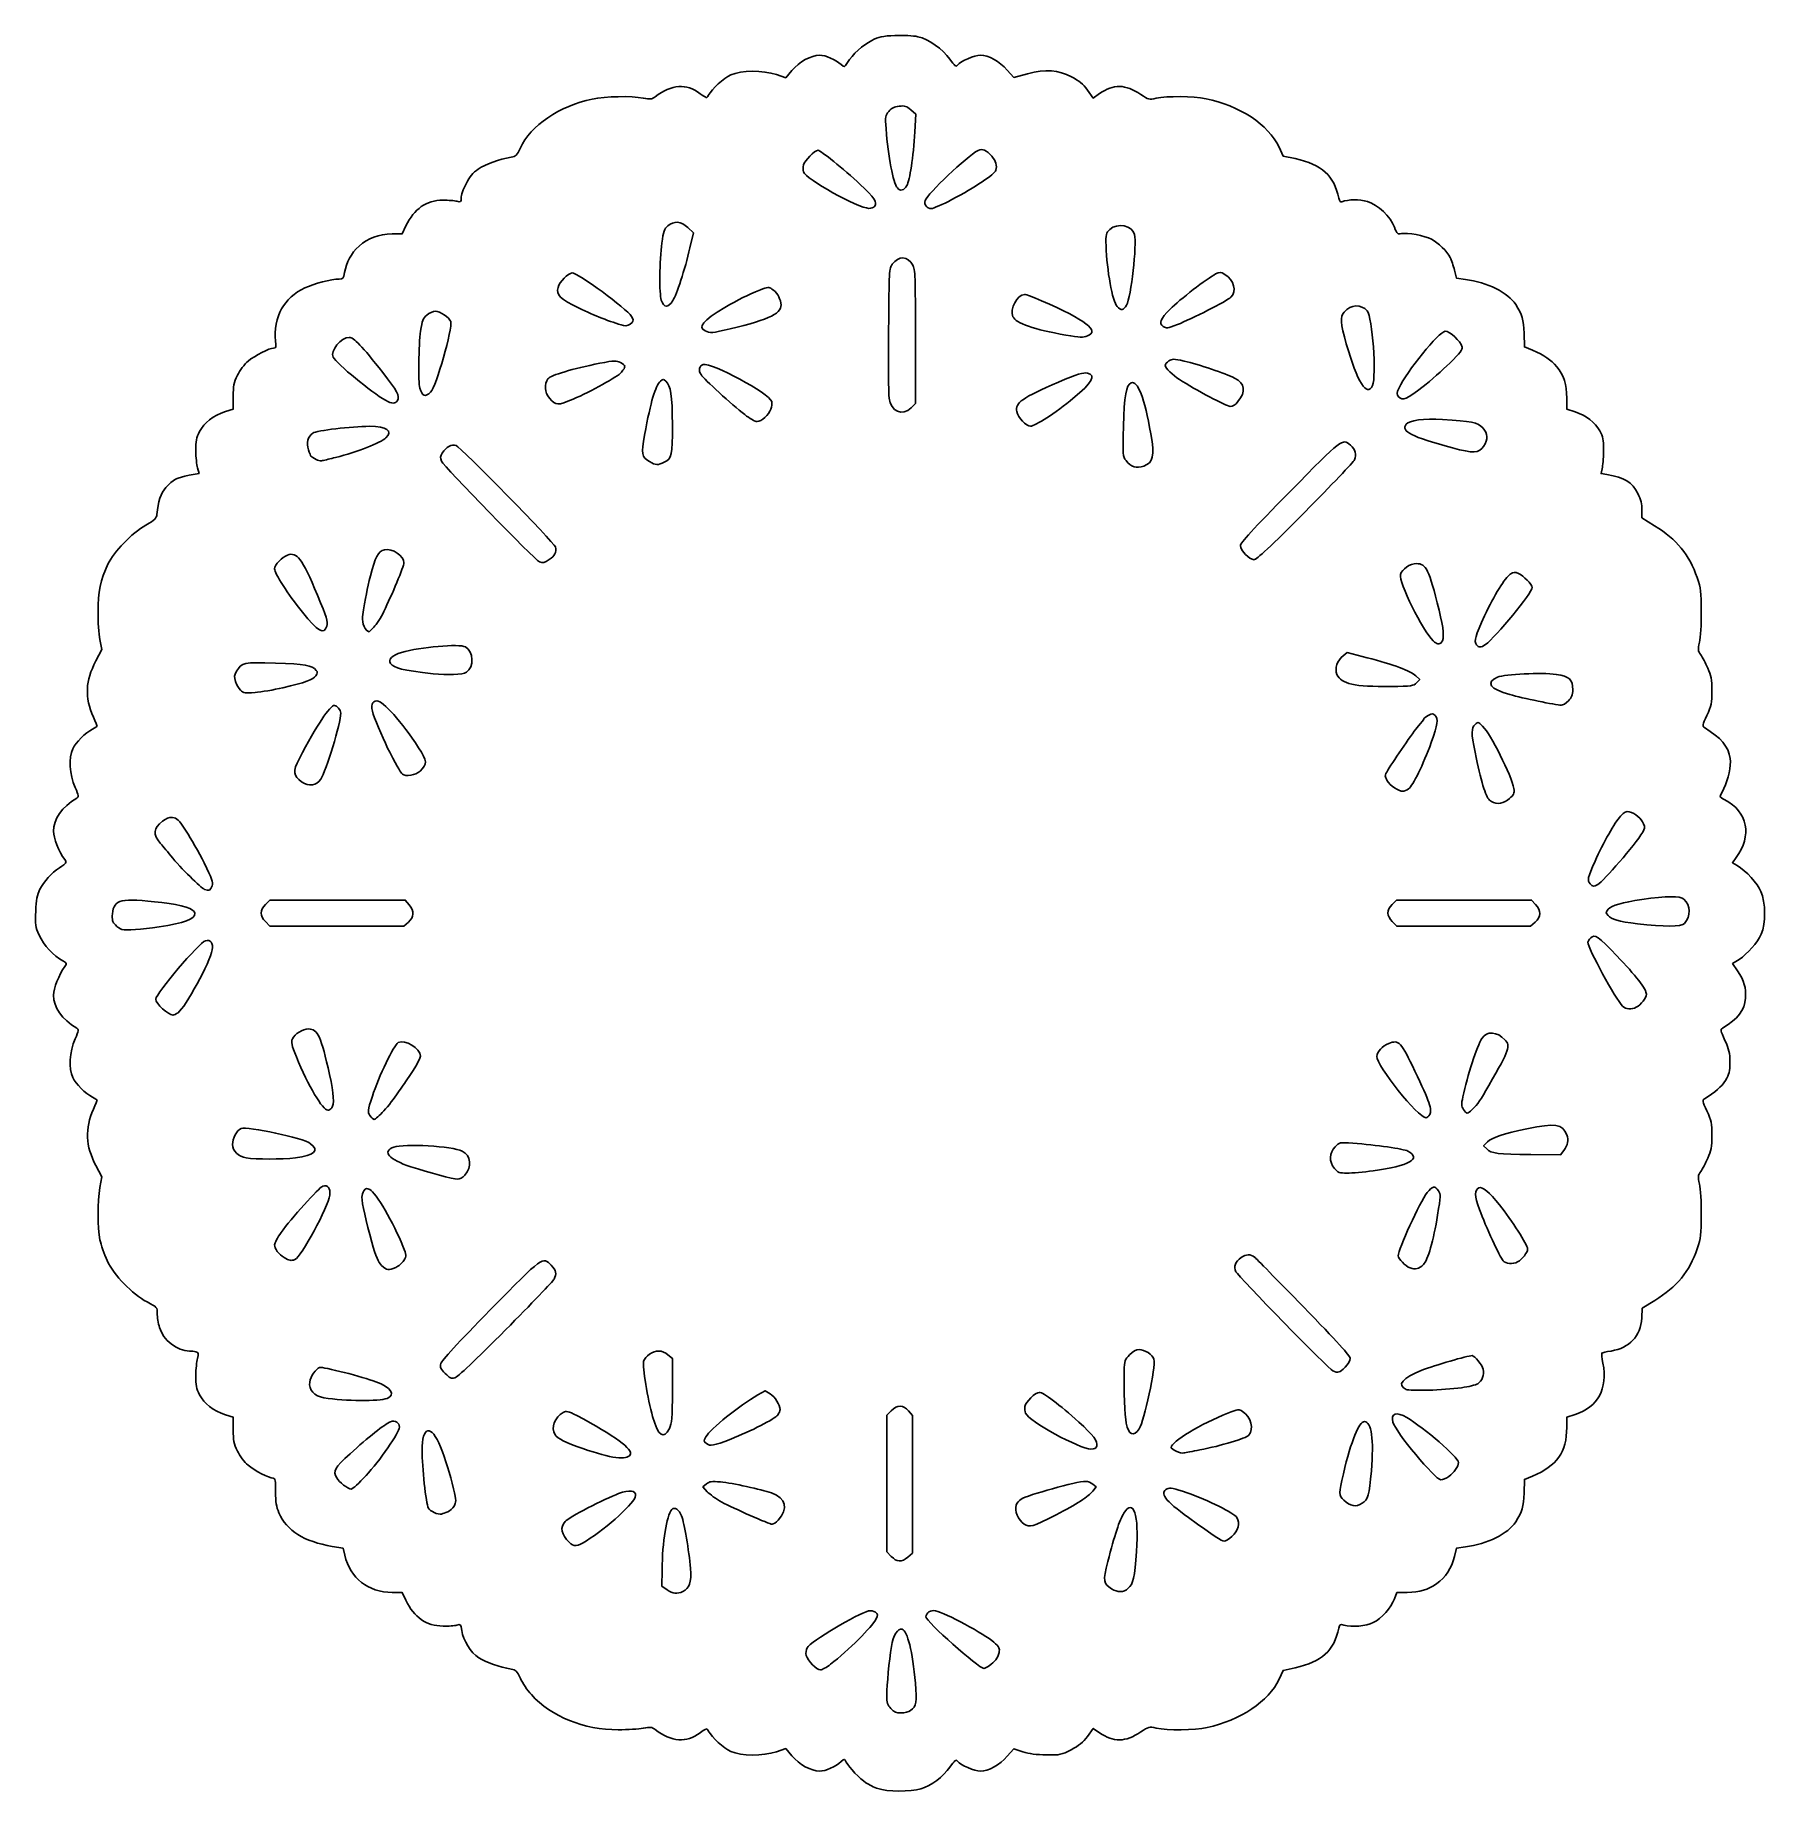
# Model space of a CAD drawing. Header units: centimetres. Extents: x -7.1 to 5.3, y -2 to 10.6.
import ezdxf

# ---------------------------------------------------------------- set-up
doc = ezdxf.new("R2010")
doc.units = ezdxf.units.CM
doc.header["$MEASUREMENT"] = 0
doc.layers.add('Layer 1', color=7, linetype='Continuous')

msp = doc.modelspace()

# ---------------------------------------------------------------- linework, layer by layer
at = {"layer": 'Layer 1', "color": 56}
for points, knots in [([(-1.05834, -1.97152), (-1.08462, -1.96214), (-1.12353, -1.94325), (-1.14481, -1.92953), (-1.14481, -1.92953), (-1.18725, -1.90216), (-1.26547, -1.81972), (-1.28587, -1.78085), (-1.28587, -1.78085), (-1.29881, -1.75621), (-1.29884, -1.75621), (-1.32221, -1.77802), (-1.32221, -1.77802), (-1.3612, -1.81439), (-1.43419, -1.8464), (-1.47815, -1.8464), (-1.47815, -1.8464), (-1.53727, -1.8464), (-1.62536, -1.79777), (-1.67703, -1.73662), (-1.67703, -1.73662), (-1.67703, -1.73662), (-1.72123, -1.68432), (-1.72123, -1.68432), (-1.72123, -1.68432), (-1.72123, -1.68432), (-1.7874, -1.70635), (-1.7874, -1.70635), (-1.7874, -1.70635), (-1.88659, -1.73936), (-2.0405, -1.73846), (-2.11528, -1.70442), (-2.11528, -1.70442), (-2.16728, -1.68075), (-2.25017, -1.60455), (-2.27692, -1.55583), (-2.27692, -1.55583), (-2.28745, -1.53665), (-2.2909, -1.53748), (-2.33461, -1.56976), (-2.33461, -1.56976), (-2.43652, -1.64502), (-2.53834, -1.63795), (-2.65865, -1.54728), (-2.65865, -1.54728), (-2.68271, -1.52915), (-2.6936, -1.52793), (-2.74422, -1.53772), (-2.74422, -1.53772), (-2.77612, -1.54389), (-2.85687, -1.54893), (-2.92365, -1.54893), (-2.92365, -1.54893), (-3.17218, -1.54893), (-3.40246, -1.45593), (-3.54848, -1.29659), (-3.54848, -1.29659), (-3.57713, -1.26533), (-3.61267, -1.21281), (-3.62745, -1.17988), (-3.62745, -1.17988), (-3.6515, -1.12634), (-3.65855, -1.11932), (-3.69425, -1.11335), (-3.69425, -1.11335), (-3.77427, -1.09998), (-3.87585, -1.06431), (-3.92544, -1.03218), (-3.92544, -1.03218), (-3.9841, -0.99417), (-4.03784, -0.9084), (-4.04853, -0.83572), (-4.04853, -0.83572), (-4.05504, -0.79146), (-4.05695, -0.78938), (-4.08392, -0.7971), (-4.08392, -0.7971), (-4.0996, -0.80159), (-4.14405, -0.80484), (-4.18268, -0.80432), (-4.18268, -0.80432), (-4.30385, -0.80268), (-4.38971, -0.74288), (-4.4497, -0.61836), (-4.4497, -0.61836), (-4.4497, -0.61836), (-4.47642, -0.56289), (-4.47642, -0.56289), (-4.47642, -0.56289), (-4.47642, -0.56289), (-4.54841, -0.56203), (-4.54841, -0.56203), (-4.54841, -0.56203), (-4.72301, -0.55995), (-4.84818, -0.46154), (-4.88931, -0.29402), (-4.88931, -0.29402), (-4.88931, -0.29402), (-4.90141, -0.24475), (-4.90141, -0.24475), (-4.90141, -0.24475), (-4.90141, -0.24475), (-4.97878, -0.23152), (-4.97878, -0.23152), (-4.97878, -0.23152), (-5.18343, -0.19651), (-5.30583, -0.11937), (-5.36197, 0.01001), (-5.36197, 0.01001), (-5.38068, 0.05313), (-5.38588, 0.08604), (-5.38592, 0.1615), (-5.38592, 0.1615), (-5.38596, 0.24203), (-5.38878, 0.25792), (-5.40308, 0.25801), (-5.40308, 0.25801), (-5.43228, 0.25819), (-5.53595, 0.31223), (-5.58383, 0.35223), (-5.58383, 0.35223), (-5.61057, 0.37456), (-5.64209, 0.41654), (-5.65993, 0.45358), (-5.65993, 0.45358), (-5.68576, 0.5072), (-5.69039, 0.53043), (-5.69039, 0.6065), (-5.69039, 0.6065), (-5.69039, 0.6065), (-5.69039, 0.6962), (-5.69039, 0.6962), (-5.69039, 0.6962), (-5.69039, 0.6962), (-5.74638, 0.71424), (-5.74638, 0.71424), (-5.74638, 0.71424), (-5.833, 0.74215), (-5.9014, 0.79479), (-5.93303, 0.85787), (-5.93303, 0.85787), (-5.95561, 0.90291), (-5.96023, 0.92708), (-5.9594, 0.99559), (-5.9594, 0.99559), (-5.95885, 1.04129), (-5.95332, 1.09684), (-5.94712, 1.11902), (-5.94712, 1.11902), (-5.93683, 1.15582), (-5.93787, 1.15991), (-5.95902, 1.16569), (-5.95902, 1.16569), (-5.97177, 1.16918), (-5.99193, 1.17213), (-6.00382, 1.17224), (-6.00382, 1.17224), (-6.0944, 1.17313), (-6.19363, 1.2506), (-6.21996, 1.34098), (-6.21996, 1.34098), (-6.22889, 1.37161), (-6.2362, 1.41685), (-6.23623, 1.4415), (-6.23623, 1.4415), (-6.23627, 1.4857), (-6.23729, 1.48686), (-6.30918, 1.52461), (-6.30918, 1.52461), (-6.41699, 1.58122), (-6.54633, 1.71557), (-6.59583, 1.82235), (-6.59583, 1.82235), (-6.6169, 1.8678), (-6.64038, 1.93473), (-6.648, 1.97108), (-6.648, 1.97108), (-6.66571, 2.05552), (-6.6659, 2.24595), (-6.64838, 2.34638), (-6.64838, 2.34638), (-6.64838, 2.34638), (-6.63481, 2.4242), (-6.63481, 2.4242), (-6.63481, 2.4242), (-6.63481, 2.4242), (-6.67807, 2.50613), (-6.67807, 2.50613), (-6.67807, 2.50613), (-6.75143, 2.64503), (-6.75648, 2.7681), (-6.69468, 2.91055), (-6.69468, 2.91055), (-6.68028, 2.94374), (-6.6685, 2.97262), (-6.6685, 2.97474), (-6.6685, 2.97474), (-6.6685, 2.97686), (-6.68338, 2.98644), (-6.70157, 2.99603), (-6.70157, 2.99603), (-6.75326, 3.02328), (-6.81923, 3.08905), (-6.84348, 3.13751), (-6.84348, 3.13751), (-6.87453, 3.19955), (-6.86683, 3.32219), (-6.8261, 3.41435), (-6.8261, 3.41435), (-6.79926, 3.47506), (-6.79837, 3.48135), (-6.81519, 3.49147), (-6.81519, 3.49147), (-6.92191, 3.55566), (-6.98194, 3.64121), (-6.98192, 3.72906), (-6.98192, 3.72906), (-6.98192, 3.77637), (-6.94225, 3.87608), (-6.90033, 3.93418), (-6.90033, 3.93418), (-6.88378, 3.95713), (-6.88442, 3.95901), (-6.91422, 3.97472), (-6.91422, 3.97472), (-6.9793, 4.00902), (-7.05359, 4.08954), (-7.08409, 4.15881), (-7.08409, 4.15881), (-7.11164, 4.22138), (-7.11367, 4.23532), (-7.10949, 4.33289), (-7.10949, 4.33289), (-7.106, 4.4142), (-7.0994, 4.44981), (-7.0812, 4.48547), (-7.0812, 4.48547), (-7.04832, 4.54989), (-7.00016, 4.60324), (-6.9376, 4.64457), (-6.9376, 4.64457), (-6.88707, 4.67794), (-6.88531, 4.68074), (-6.9011, 4.70252), (-6.9011, 4.70252), (-6.94215, 4.75913), (-6.98192, 4.85947), (-6.98192, 4.90646), (-6.98192, 4.90646), (-6.98194, 4.99432), (-6.92191, 5.07987), (-6.81519, 5.14406), (-6.81519, 5.14406), (-6.79837, 5.15418), (-6.79926, 5.16046), (-6.8261, 5.22118), (-6.8261, 5.22118), (-6.86683, 5.31333), (-6.87453, 5.43597), (-6.84348, 5.49802), (-6.84348, 5.49802), (-6.81923, 5.54648), (-6.75326, 5.61225), (-6.70157, 5.63949), (-6.70157, 5.63949), (-6.68338, 5.64908), (-6.6685, 5.65866), (-6.6685, 5.66078), (-6.6685, 5.66078), (-6.6685, 5.6629), (-6.68034, 5.69192), (-6.69481, 5.72528), (-6.69481, 5.72528), (-6.75818, 5.87133), (-6.75333, 5.985), (-6.67755, 6.12969), (-6.67755, 6.12969), (-6.67755, 6.12969), (-6.6345, 6.2119), (-6.6345, 6.2119), (-6.6345, 6.2119), (-6.6345, 6.2119), (-6.64827, 6.28393), (-6.64827, 6.28393), (-6.64827, 6.28393), (-6.65585, 6.32355), (-6.66196, 6.41297), (-6.66185, 6.48266), (-6.66185, 6.48266), (-6.66163, 6.62654), (-6.64363, 6.71315), (-6.5909, 6.82419), (-6.5909, 6.82419), (-6.54721, 6.91616), (-6.42114, 7.04611), (-6.31725, 7.10626), (-6.31725, 7.10626), (-6.25259, 7.14369), (-6.24121, 7.1548), (-6.23894, 7.18268), (-6.23894, 7.18268), (-6.23146, 7.2746), (-6.21136, 7.33454), (-6.17383, 7.37689), (-6.17383, 7.37689), (-6.12473, 7.43229), (-6.09465, 7.44788), (-6.00667, 7.46349), (-6.00667, 7.46349), (-6.00667, 7.46349), (-5.93581, 7.47607), (-5.93581, 7.47607), (-5.93581, 7.47607), (-5.93581, 7.47607), (-5.9471, 7.51646), (-5.9471, 7.51646), (-5.9471, 7.51646), (-5.95331, 7.53867), (-5.95885, 7.59423), (-5.9594, 7.63994), (-5.9594, 7.63994), (-5.96023, 7.70844), (-5.95561, 7.73262), (-5.93303, 7.77765), (-5.93303, 7.77765), (-5.9014, 7.84073), (-5.833, 7.89337), (-5.74638, 7.92128), (-5.74638, 7.92128), (-5.74638, 7.92128), (-5.69039, 7.93933), (-5.69039, 7.93933), (-5.69039, 7.93933), (-5.69039, 7.93933), (-5.69039, 8.02902), (-5.69039, 8.02902), (-5.69039, 8.02902), (-5.69039, 8.1051), (-5.68576, 8.12832), (-5.65993, 8.18195), (-5.65993, 8.18195), (-5.64209, 8.21898), (-5.61057, 8.26097), (-5.58383, 8.2833), (-5.58383, 8.2833), (-5.53371, 8.32517), (-5.43183, 8.37735), (-5.39988, 8.37752), (-5.39988, 8.37752), (-5.3819, 8.37761), (-5.38036, 8.38365), (-5.38644, 8.43034), (-5.38644, 8.43034), (-5.39542, 8.49937), (-5.37634, 8.60316), (-5.3443, 8.65949), (-5.3443, 8.65949), (-5.31001, 8.71978), (-5.24718, 8.77595), (-5.17607, 8.8099), (-5.17607, 8.8099), (-5.11373, 8.83965), (-4.98294, 8.8734), (-4.92995, 8.8734), (-4.92995, 8.8734), (-4.90066, 8.8734), (-4.89725, 8.87743), (-4.89023, 8.92023), (-4.89023, 8.92023), (-4.87808, 8.9944), (-4.84372, 9.05705), (-4.78636, 9.10962), (-4.78636, 9.10962), (-4.72219, 9.16843), (-4.64655, 9.19638), (-4.54841, 9.19755), (-4.54841, 9.19755), (-4.54841, 9.19755), (-4.47642, 9.19841), (-4.47642, 9.19841), (-4.47642, 9.19841), (-4.47642, 9.19841), (-4.44912, 9.25508), (-4.44912, 9.25508), (-4.44912, 9.25508), (-4.38922, 9.37941), (-4.30396, 9.43867), (-4.18303, 9.44001), (-4.18303, 9.44001), (-4.1442, 9.44044), (-4.09906, 9.43698), (-4.08271, 9.43232), (-4.08271, 9.43232), (-4.05516, 9.42447), (-4.05299, 9.4262), (-4.05299, 9.45615), (-4.05299, 9.45615), (-4.05299, 9.47391), (-4.03708, 9.51986), (-4.01763, 9.55827), (-4.01763, 9.55827), (-3.99126, 9.61034), (-3.96894, 9.63721), (-3.92978, 9.664), (-3.92978, 9.664), (-3.87943, 9.69846), (-3.77866, 9.73477), (-3.69425, 9.74888), (-3.69425, 9.74888), (-3.65852, 9.75485), (-3.65151, 9.76185), (-3.62728, 9.81579), (-3.62728, 9.81579), (-3.55585, 9.97485), (-3.34524, 10.11799), (-3.11045, 10.16705), (-3.11045, 10.16705), (-3.0159, 10.18681), (-2.8306, 10.18994), (-2.74422, 10.17325), (-2.74422, 10.17325), (-2.6936, 10.16346), (-2.68271, 10.16468), (-2.65865, 10.18281), (-2.65865, 10.18281), (-2.53834, 10.27348), (-2.43652, 10.28054), (-2.33461, 10.20528), (-2.33461, 10.20528), (-2.2909, 10.17301), (-2.28745, 10.17218), (-2.27692, 10.19136), (-2.27692, 10.19136), (-2.25017, 10.24008), (-2.16728, 10.31627), (-2.11528, 10.33994), (-2.11528, 10.33994), (-2.0405, 10.37398), (-1.88659, 10.37489), (-1.7874, 10.34188), (-1.7874, 10.34188), (-1.7874, 10.34188), (-1.72123, 10.31985), (-1.72123, 10.31985), (-1.72123, 10.31985), (-1.72123, 10.31985), (-1.67703, 10.37215), (-1.67703, 10.37215), (-1.67703, 10.37215), (-1.62536, 10.4333), (-1.53727, 10.48192), (-1.47815, 10.48192), (-1.47815, 10.48192), (-1.43436, 10.48192), (-1.36125, 10.44996), (-1.32258, 10.4139), (-1.32258, 10.4139), (-1.29959, 10.39245), (-1.29954, 10.39246), (-1.27731, 10.42891), (-1.27731, 10.42891), (-1.24212, 10.48661), (-1.16707, 10.55492), (-1.10243, 10.58811), (-1.10243, 10.58811), (-1.05248, 10.61376), (-1.02588, 10.61936), (-0.93586, 10.62324), (-0.93586, 10.62324), (-0.87442, 10.62589), (-0.80417, 10.62225), (-0.77114, 10.61472), (-0.77114, 10.61472), (-0.69301, 10.5969), (-0.59305, 10.52666), (-0.54162, 10.45345), (-0.54162, 10.45345), (-0.50664, 10.40366), (-0.49763, 10.39649), (-0.48678, 10.40982), (-0.48678, 10.40982), (-0.46339, 10.43855), (-0.36414, 10.48192), (-0.32178, 10.48192), (-0.32178, 10.48192), (-0.26397, 10.48192), (-0.18404, 10.43749), (-0.12921, 10.37486), (-0.12921, 10.37486), (-0.12921, 10.37486), (-0.08282, 10.32188), (-0.08282, 10.32188), (-0.08282, 10.32188), (-0.08282, 10.32188), (0.01532, 10.34761), (0.01532, 10.34761), (0.01532, 10.34761), (0.14965, 10.38284), (0.23521, 10.37711), (0.33305, 10.32633), (0.33305, 10.32633), (0.38605, 10.29882), (0.41568, 10.27415), (0.44679, 10.23164), (0.44679, 10.23164), (0.44679, 10.23164), (0.48885, 10.17415), (0.48885, 10.17415), (0.48885, 10.17415), (0.48885, 10.17415), (0.53377, 10.20566), (0.53377, 10.20566), (0.53377, 10.20566), (0.63427, 10.27614), (0.71895, 10.27443), (0.83038, 10.19966), (0.83038, 10.19966), (0.88604, 10.16231), (0.88985, 10.16139), (0.94169, 10.17272), (0.94169, 10.17272), (1.01756, 10.18931), (1.20489, 10.18728), (1.29939, 10.16885), (1.29939, 10.16885), (1.53668, 10.12257), (1.7498, 9.98135), (1.82342, 9.82162), (1.82342, 9.82162), (1.82342, 9.82162), (1.85298, 9.75747), (1.85298, 9.75747), (1.85298, 9.75747), (1.85298, 9.75747), (1.93972, 9.73853), (1.93972, 9.73853), (1.93972, 9.73853), (2.13228, 9.69647), (2.21838, 9.61818), (2.25313, 9.45356), (2.25313, 9.45356), (2.25763, 9.43221), (2.2647, 9.42421), (2.27536, 9.42838), (2.27536, 9.42838), (2.32245, 9.4468), (2.40023, 9.4476), (2.45872, 9.43027), (2.45872, 9.43027), (2.53594, 9.40738), (2.62324, 9.3243), (2.6527, 9.24565), (2.6527, 9.24565), (2.6706, 9.19787), (2.67437, 9.19444), (2.70258, 9.20019), (2.70258, 9.20019), (2.74467, 9.20877), (2.86941, 9.18518), (2.91942, 9.15917), (2.91942, 9.15917), (2.96861, 9.13359), (3.03015, 9.0731), (3.05319, 9.02769), (3.05319, 9.02769), (3.0623, 9.00973), (3.07631, 8.9689), (3.08432, 8.93697), (3.08432, 8.93697), (3.08432, 8.93697), (3.09888, 8.87891), (3.09888, 8.87891), (3.09888, 8.87891), (3.09888, 8.87891), (3.16251, 8.87079), (3.16251, 8.87079), (3.16251, 8.87079), (3.3179, 8.85095), (3.47062, 8.77488), (3.5237, 8.69086), (3.5237, 8.69086), (3.57193, 8.61451), (3.58089, 8.58355), (3.5836, 8.48376), (3.5836, 8.48376), (3.5836, 8.48376), (3.58625, 8.38608), (3.58625, 8.38608), (3.58625, 8.38608), (3.58625, 8.38608), (3.64513, 8.36169), (3.64513, 8.36169), (3.64513, 8.36169), (3.72891, 8.32698), (3.77686, 8.29449), (3.8198, 8.24335), (3.8198, 8.24335), (3.86914, 8.18459), (3.89082, 8.11599), (3.89082, 8.01863), (3.89082, 8.01863), (3.89082, 8.01863), (3.89082, 7.93899), (3.89082, 7.93899), (3.89082, 7.93899), (3.89082, 7.93899), (3.95214, 7.91933), (3.95214, 7.91933), (3.95214, 7.91933), (4.03039, 7.89424), (4.09433, 7.84449), (4.12842, 7.78218), (4.12842, 7.78218), (4.15027, 7.74224), (4.1553, 7.71775), (4.15544, 7.65049), (4.15544, 7.65049), (4.15554, 7.60504), (4.15159, 7.54708), (4.14667, 7.52169), (4.14667, 7.52169), (4.14667, 7.52169), (4.13772, 7.47553), (4.13772, 7.47553), (4.13772, 7.47553), (4.13772, 7.47553), (4.17909, 7.46892), (4.17909, 7.46892), (4.17909, 7.46892), (4.30612, 7.44861), (4.35991, 7.41543), (4.4015, 7.33175), (4.4015, 7.33175), (4.42251, 7.28946), (4.43122, 7.25528), (4.43122, 7.21503), (4.43122, 7.21503), (4.43122, 7.21503), (4.43122, 7.15812), (4.43122, 7.15812), (4.43122, 7.15812), (4.43122, 7.15812), (4.52233, 7.10136), (4.52233, 7.10136), (4.52233, 7.10136), (4.68204, 7.00188), (4.7716, 6.89262), (4.82787, 6.72865), (4.82787, 6.72865), (4.85484, 6.65005), (4.85747, 6.62825), (4.85757, 6.48266), (4.85757, 6.48266), (4.85764, 6.39432), (4.85171, 6.29663), (4.84432, 6.26413), (4.84432, 6.26413), (4.83205, 6.21021), (4.83277, 6.20274), (4.85299, 6.17379), (4.85299, 6.17379), (4.86512, 6.15643), (4.88818, 6.11347), (4.90424, 6.07832), (4.90424, 6.07832), (4.92912, 6.02388), (4.93346, 5.99975), (4.93356, 5.91527), (4.93356, 5.91527), (4.93367, 5.82575), (4.9302, 5.80862), (4.89788, 5.73899), (4.89788, 5.73899), (4.86541, 5.66905), (4.86376, 5.66084), (4.88021, 5.65085), (4.88021, 5.65085), (5.00057, 5.57774), (5.05138, 5.51661), (5.0642, 5.42947), (5.0642, 5.42947), (5.07256, 5.37261), (5.05425, 5.28548), (5.01877, 5.21328), (5.01877, 5.21328), (5.00472, 5.1847), (4.99323, 5.1588), (4.99323, 5.15572), (4.99323, 5.15572), (4.99323, 5.15265), (5.00776, 5.14248), (5.02551, 5.13312), (5.02551, 5.13312), (5.19058, 5.0461), (5.22475, 4.87311), (5.10774, 4.71674), (5.10774, 4.71674), (5.10774, 4.71674), (5.08038, 4.68016), (5.08038, 4.68016), (5.08038, 4.68016), (5.08038, 4.68016), (5.11516, 4.65933), (5.11516, 4.65933), (5.11516, 4.65933), (5.1797, 4.62067), (5.26058, 4.53302), (5.28594, 4.47423), (5.28594, 4.47423), (5.32023, 4.39475), (5.32131, 4.2422), (5.28812, 4.16709), (5.28812, 4.16709), (5.26059, 4.10481), (5.19138, 4.02611), (5.12842, 3.9855), (5.12842, 3.9855), (5.12842, 3.9855), (5.08209, 3.95562), (5.08209, 3.95562), (5.08209, 3.95562), (5.08209, 3.95562), (5.11788, 3.90259), (5.11788, 3.90259), (5.11788, 3.90259), (5.16608, 3.83115), (5.18026, 3.78229), (5.17487, 3.70621), (5.17487, 3.70621), (5.16872, 3.6196), (5.12312, 3.56024), (5.0099, 3.49147), (5.0099, 3.49147), (4.99345, 3.48147), (4.99506, 3.4733), (5.02727, 3.40333), (5.02727, 3.40333), (5.05697, 3.33882), (5.06278, 3.31338), (5.06283, 3.24773), (5.06283, 3.24773), (5.06287, 3.17981), (5.05856, 3.16215), (5.03076, 3.11651), (5.03076, 3.11651), (5.00317, 3.07122), (4.9558, 3.02965), (4.88051, 2.98467), (4.88051, 2.98467), (4.86367, 2.97461), (4.86517, 2.96699), (4.89788, 2.89654), (4.89788, 2.89654), (4.9302, 2.82691), (4.93367, 2.80978), (4.93356, 2.72026), (4.93356, 2.72026), (4.93346, 2.63578), (4.92912, 2.61164), (4.90424, 2.5572), (4.90424, 2.5572), (4.88818, 2.52205), (4.86512, 2.47909), (4.85299, 2.46173), (4.85299, 2.46173), (4.83277, 2.43278), (4.83205, 2.42531), (4.84432, 2.3714), (4.84432, 2.3714), (4.85171, 2.3389), (4.85764, 2.2412), (4.85757, 2.15287), (4.85757, 2.15287), (4.85747, 2.00727), (4.85484, 1.98548), (4.82787, 1.90688), (4.82787, 1.90688), (4.77174, 1.74331), (4.682, 1.63362), (4.52353, 1.53491), (4.52353, 1.53491), (4.52353, 1.53491), (4.43362, 1.4789), (4.43362, 1.4789), (4.43362, 1.4789), (4.43362, 1.4789), (4.42928, 1.40941), (4.42928, 1.40941), (4.42928, 1.40941), (4.42108, 1.27822), (4.34328, 1.1945), (4.20881, 1.17219), (4.20881, 1.17219), (4.17496, 1.16658), (4.14516, 1.15983), (4.14258, 1.15721), (4.14258, 1.15721), (4.14001, 1.15459), (4.14377, 1.12205), (4.15094, 1.08491), (4.15094, 1.08491), (4.18629, 0.90172), (4.1143, 0.76819), (3.95214, 0.7162), (3.95214, 0.7162), (3.95214, 0.7162), (3.89082, 0.69654), (3.89082, 0.69654), (3.89082, 0.69654), (3.89082, 0.69654), (3.89082, 0.62244), (3.89082, 0.62244), (3.89082, 0.62244), (3.89082, 0.4469), (3.81988, 0.34624), (3.64513, 0.27384), (3.64513, 0.27384), (3.64513, 0.27384), (3.58625, 0.24945), (3.58625, 0.24945), (3.58625, 0.24945), (3.58625, 0.24945), (3.5836, 0.15176), (3.5836, 0.15176), (3.5836, 0.15176), (3.58089, 0.05197), (3.57193, 0.02101), (3.5237, -0.05534), (3.5237, -0.05534), (3.47062, -0.13935), (3.3179, -0.21543), (3.16251, -0.23526), (3.16251, -0.23526), (3.16251, -0.23526), (3.09888, -0.24339), (3.09888, -0.24339), (3.09888, -0.24339), (3.09888, -0.24339), (3.08384, -0.30398), (3.08384, -0.30398), (3.08384, -0.30398), (3.06299, -0.38792), (3.01936, -0.45517), (2.9577, -0.49838), (2.9577, -0.49838), (2.89316, -0.5436), (2.83685, -0.56021), (2.74295, -0.56172), (2.74295, -0.56172), (2.74295, -0.56172), (2.67047, -0.56289), (2.67047, -0.56289), (2.67047, -0.56289), (2.67047, -0.56289), (2.65323, -0.6088), (2.65323, -0.6088), (2.65323, -0.6088), (2.62945, -0.67216), (2.56023, -0.74899), (2.50027, -0.77858), (2.50027, -0.77858), (2.44779, -0.80448), (2.34626, -0.81325), (2.28879, -0.79686), (2.28879, -0.79686), (2.26257, -0.78937), (2.25861, -0.79181), (2.25292, -0.81889), (2.25292, -0.81889), (2.21856, -0.98242), (2.13191, -1.06103), (1.93972, -1.103), (1.93972, -1.103), (1.93972, -1.103), (1.85298, -1.12195), (1.85298, -1.12195), (1.85298, -1.12195), (1.85298, -1.12195), (1.82342, -1.1861), (1.82342, -1.1861), (1.82342, -1.1861), (1.75079, -1.34368), (1.54545, -1.48143), (1.30695, -1.53258), (1.30695, -1.53258), (1.21815, -1.55162), (1.01916, -1.55414), (0.94169, -1.5372), (0.94169, -1.5372), (0.88985, -1.52586), (0.88604, -1.52679), (0.83038, -1.56414), (0.83038, -1.56414), (0.71895, -1.6389), (0.63427, -1.64061), (0.53377, -1.57013), (0.53377, -1.57013), (0.53377, -1.57013), (0.48885, -1.53862), (0.48885, -1.53862), (0.48885, -1.53862), (0.48885, -1.53862), (0.44679, -1.59611), (0.44679, -1.59611), (0.44679, -1.59611), (0.41523, -1.63923), (0.38615, -1.66323), (0.33036, -1.69216), (0.33036, -1.69216), (0.25986, -1.72871), (0.2506, -1.73065), (0.1523, -1.72946), (0.1523, -1.72946), (0.08151, -1.72861), (0.02795, -1.72136), (-0.01651, -1.7066), (-0.01651, -1.7066), (-0.01651, -1.7066), (-0.08163, -1.68499), (-0.08163, -1.68499), (-0.08163, -1.68499), (-0.08163, -1.68499), (-0.12861, -1.73865), (-0.12861, -1.73865), (-0.12861, -1.73865), (-0.18399, -1.8019), (-0.26377, -1.8464), (-0.32178, -1.8464), (-0.32178, -1.8464), (-0.36414, -1.8464), (-0.46339, -1.80303), (-0.48678, -1.77429), (-0.48678, -1.77429), (-0.49764, -1.76096), (-0.50653, -1.76798), (-0.54102, -1.81707), (-0.54102, -1.81707), (-0.58908, -1.88549), (-0.6767, -1.9508), (-0.75099, -1.97359), (-0.75099, -1.97359), (-0.82082, -1.99502), (-0.99581, -1.99384), (-1.05834, -1.97152)], [0, 0, 0, 0, 0.00421941, 0.00421941, 0.00421941, 0.00421941, 0.00843882, 0.00843882, 0.00843882, 0.00843882, 0.01265823, 0.01265823, 0.01265823, 0.01265823, 0.01687764, 0.01687764, 0.01687764, 0.01687764, 0.02109705, 0.02109705, 0.02109705, 0.02109705, 0.02531646, 0.02531646, 0.02531646, 0.02531646, 0.02953586, 0.02953586, 0.02953586, 0.02953586, 0.03375527, 0.03375527, 0.03375527, 0.03375527, 0.03797468, 0.03797468, 0.03797468, 0.03797468, 0.04219409, 0.04219409, 0.04219409, 0.04219409, 0.0464135, 0.0464135, 0.0464135, 0.0464135, 0.05063291, 0.05063291, 0.05063291, 0.05063291, 0.05485232, 0.05485232, 0.05485232, 0.05485232, 0.05907173, 0.05907173, 0.05907173, 0.05907173, 0.06329114, 0.06329114, 0.06329114, 0.06329114, 0.06751055, 0.06751055, 0.06751055, 0.06751055, 0.07172996, 0.07172996, 0.07172996, 0.07172996, 0.07594937, 0.07594937, 0.07594937, 0.07594937, 0.08016878, 0.08016878, 0.08016878, 0.08016878, 0.08438819, 0.08438819, 0.08438819, 0.08438819, 0.08860759, 0.08860759, 0.08860759, 0.08860759, 0.092827, 0.092827, 0.092827, 0.092827, 0.09704641, 0.09704641, 0.09704641, 0.09704641, 0.10126582, 0.10126582, 0.10126582, 0.10126582, 0.10548523, 0.10548523, 0.10548523, 0.10548523, 0.10970464, 0.10970464, 0.10970464, 0.10970464, 0.11392405, 0.11392405, 0.11392405, 0.11392405, 0.11814346, 0.11814346, 0.11814346, 0.11814346, 0.12236287, 0.12236287, 0.12236287, 0.12236287, 0.12658228, 0.12658228, 0.12658228, 0.12658228, 0.13080169, 0.13080169, 0.13080169, 0.13080169, 0.1350211, 0.1350211, 0.1350211, 0.1350211, 0.13924051, 0.13924051, 0.13924051, 0.13924051, 0.14345992, 0.14345992, 0.14345992, 0.14345992, 0.14767932, 0.14767932, 0.14767932, 0.14767932, 0.15189873, 0.15189873, 0.15189873, 0.15189873, 0.15611814, 0.15611814, 0.15611814, 0.15611814, 0.16033755, 0.16033755, 0.16033755, 0.16033755, 0.16455696, 0.16455696, 0.16455696, 0.16455696, 0.16877637, 0.16877637, 0.16877637, 0.16877637, 0.17299578, 0.17299578, 0.17299578, 0.17299578, 0.17721519, 0.17721519, 0.17721519, 0.17721519, 0.1814346, 0.1814346, 0.1814346, 0.1814346, 0.18565401, 0.18565401, 0.18565401, 0.18565401, 0.18987342, 0.18987342, 0.18987342, 0.18987342, 0.19409283, 0.19409283, 0.19409283, 0.19409283, 0.19831224, 0.19831224, 0.19831224, 0.19831224, 0.20253165, 0.20253165, 0.20253165, 0.20253165, 0.20675105, 0.20675105, 0.20675105, 0.20675105, 0.21097046, 0.21097046, 0.21097046, 0.21097046, 0.21518987, 0.21518987, 0.21518987, 0.21518987, 0.21940928, 0.21940928, 0.21940928, 0.21940928, 0.22362869, 0.22362869, 0.22362869, 0.22362869, 0.2278481, 0.2278481, 0.2278481, 0.2278481, 0.23206751, 0.23206751, 0.23206751, 0.23206751, 0.23628692, 0.23628692, 0.23628692, 0.23628692, 0.24050633, 0.24050633, 0.24050633, 0.24050633, 0.24472574, 0.24472574, 0.24472574, 0.24472574, 0.24894515, 0.24894515, 0.24894515, 0.24894515, 0.25316456, 0.25316456, 0.25316456, 0.25316456, 0.25738397, 0.25738397, 0.25738397, 0.25738397, 0.26160338, 0.26160338, 0.26160338, 0.26160338, 0.26582278, 0.26582278, 0.26582278, 0.26582278, 0.27004219, 0.27004219, 0.27004219, 0.27004219, 0.2742616, 0.2742616, 0.2742616, 0.2742616, 0.27848101, 0.27848101, 0.27848101, 0.27848101, 0.28270042, 0.28270042, 0.28270042, 0.28270042, 0.28691983, 0.28691983, 0.28691983, 0.28691983, 0.29113924, 0.29113924, 0.29113924, 0.29113924, 0.29535865, 0.29535865, 0.29535865, 0.29535865, 0.29957806, 0.29957806, 0.29957806, 0.29957806, 0.30379747, 0.30379747, 0.30379747, 0.30379747, 0.30801688, 0.30801688, 0.30801688, 0.30801688, 0.31223629, 0.31223629, 0.31223629, 0.31223629, 0.3164557, 0.3164557, 0.3164557, 0.3164557, 0.32067511, 0.32067511, 0.32067511, 0.32067511, 0.32489451, 0.32489451, 0.32489451, 0.32489451, 0.32911392, 0.32911392, 0.32911392, 0.32911392, 0.33333333, 0.33333333, 0.33333333, 0.33333333, 0.33755274, 0.33755274, 0.33755274, 0.33755274, 0.34177215, 0.34177215, 0.34177215, 0.34177215, 0.34599156, 0.34599156, 0.34599156, 0.34599156, 0.35021097, 0.35021097, 0.35021097, 0.35021097, 0.35443038, 0.35443038, 0.35443038, 0.35443038, 0.35864979, 0.35864979, 0.35864979, 0.35864979, 0.3628692, 0.3628692, 0.3628692, 0.3628692, 0.36708861, 0.36708861, 0.36708861, 0.36708861, 0.37130802, 0.37130802, 0.37130802, 0.37130802, 0.37552743, 0.37552743, 0.37552743, 0.37552743, 0.37974684, 0.37974684, 0.37974684, 0.37974684, 0.38396624, 0.38396624, 0.38396624, 0.38396624, 0.38818565, 0.38818565, 0.38818565, 0.38818565, 0.39240506, 0.39240506, 0.39240506, 0.39240506, 0.39662447, 0.39662447, 0.39662447, 0.39662447, 0.40084388, 0.40084388, 0.40084388, 0.40084388, 0.40506329, 0.40506329, 0.40506329, 0.40506329, 0.4092827, 0.4092827, 0.4092827, 0.4092827, 0.41350211, 0.41350211, 0.41350211, 0.41350211, 0.41772152, 0.41772152, 0.41772152, 0.41772152, 0.42194093, 0.42194093, 0.42194093, 0.42194093, 0.42616034, 0.42616034, 0.42616034, 0.42616034, 0.43037975, 0.43037975, 0.43037975, 0.43037975, 0.43459916, 0.43459916, 0.43459916, 0.43459916, 0.43881857, 0.43881857, 0.43881857, 0.43881857, 0.44303797, 0.44303797, 0.44303797, 0.44303797, 0.44725738, 0.44725738, 0.44725738, 0.44725738, 0.45147679, 0.45147679, 0.45147679, 0.45147679, 0.4556962, 0.4556962, 0.4556962, 0.4556962, 0.45991561, 0.45991561, 0.45991561, 0.45991561, 0.46413502, 0.46413502, 0.46413502, 0.46413502, 0.46835443, 0.46835443, 0.46835443, 0.46835443, 0.47257384, 0.47257384, 0.47257384, 0.47257384, 0.47679325, 0.47679325, 0.47679325, 0.47679325, 0.48101266, 0.48101266, 0.48101266, 0.48101266, 0.48523207, 0.48523207, 0.48523207, 0.48523207, 0.48945148, 0.48945148, 0.48945148, 0.48945148, 0.49367089, 0.49367089, 0.49367089, 0.49367089, 0.4978903, 0.4978903, 0.4978903, 0.4978903, 0.5021097, 0.5021097, 0.5021097, 0.5021097, 0.50632911, 0.50632911, 0.50632911, 0.50632911, 0.51054852, 0.51054852, 0.51054852, 0.51054852, 0.51476793, 0.51476793, 0.51476793, 0.51476793, 0.51898734, 0.51898734, 0.51898734, 0.51898734, 0.52320675, 0.52320675, 0.52320675, 0.52320675, 0.52742616, 0.52742616, 0.52742616, 0.52742616, 0.53164557, 0.53164557, 0.53164557, 0.53164557, 0.53586498, 0.53586498, 0.53586498, 0.53586498, 0.54008439, 0.54008439, 0.54008439, 0.54008439, 0.5443038, 0.5443038, 0.5443038, 0.5443038, 0.54852321, 0.54852321, 0.54852321, 0.54852321, 0.55274262, 0.55274262, 0.55274262, 0.55274262, 0.55696203, 0.55696203, 0.55696203, 0.55696203, 0.56118143, 0.56118143, 0.56118143, 0.56118143, 0.56540084, 0.56540084, 0.56540084, 0.56540084, 0.56962025, 0.56962025, 0.56962025, 0.56962025, 0.57383966, 0.57383966, 0.57383966, 0.57383966, 0.57805907, 0.57805907, 0.57805907, 0.57805907, 0.58227848, 0.58227848, 0.58227848, 0.58227848, 0.58649789, 0.58649789, 0.58649789, 0.58649789, 0.5907173, 0.5907173, 0.5907173, 0.5907173, 0.59493671, 0.59493671, 0.59493671, 0.59493671, 0.59915612, 0.59915612, 0.59915612, 0.59915612, 0.60337553, 0.60337553, 0.60337553, 0.60337553, 0.60759494, 0.60759494, 0.60759494, 0.60759494, 0.61181435, 0.61181435, 0.61181435, 0.61181435, 0.61603376, 0.61603376, 0.61603376, 0.61603376, 0.62025316, 0.62025316, 0.62025316, 0.62025316, 0.62447257, 0.62447257, 0.62447257, 0.62447257, 0.62869198, 0.62869198, 0.62869198, 0.62869198, 0.63291139, 0.63291139, 0.63291139, 0.63291139, 0.6371308, 0.6371308, 0.6371308, 0.6371308, 0.64135021, 0.64135021, 0.64135021, 0.64135021, 0.64556962, 0.64556962, 0.64556962, 0.64556962, 0.64978903, 0.64978903, 0.64978903, 0.64978903, 0.65400844, 0.65400844, 0.65400844, 0.65400844, 0.65822785, 0.65822785, 0.65822785, 0.65822785, 0.66244726, 0.66244726, 0.66244726, 0.66244726, 0.66666667, 0.66666667, 0.66666667, 0.66666667, 0.67088608, 0.67088608, 0.67088608, 0.67088608, 0.67510549, 0.67510549, 0.67510549, 0.67510549, 0.67932489, 0.67932489, 0.67932489, 0.67932489, 0.6835443, 0.6835443, 0.6835443, 0.6835443, 0.68776371, 0.68776371, 0.68776371, 0.68776371, 0.69198312, 0.69198312, 0.69198312, 0.69198312, 0.69620253, 0.69620253, 0.69620253, 0.69620253, 0.70042194, 0.70042194, 0.70042194, 0.70042194, 0.70464135, 0.70464135, 0.70464135, 0.70464135, 0.70886076, 0.70886076, 0.70886076, 0.70886076, 0.71308017, 0.71308017, 0.71308017, 0.71308017, 0.71729958, 0.71729958, 0.71729958, 0.71729958, 0.72151899, 0.72151899, 0.72151899, 0.72151899, 0.7257384, 0.7257384, 0.7257384, 0.7257384, 0.72995781, 0.72995781, 0.72995781, 0.72995781, 0.73417722, 0.73417722, 0.73417722, 0.73417722, 0.73839662, 0.73839662, 0.73839662, 0.73839662, 0.74261603, 0.74261603, 0.74261603, 0.74261603, 0.74683544, 0.74683544, 0.74683544, 0.74683544, 0.75105485, 0.75105485, 0.75105485, 0.75105485, 0.75527426, 0.75527426, 0.75527426, 0.75527426, 0.75949367, 0.75949367, 0.75949367, 0.75949367, 0.76371308, 0.76371308, 0.76371308, 0.76371308, 0.76793249, 0.76793249, 0.76793249, 0.76793249, 0.7721519, 0.7721519, 0.7721519, 0.7721519, 0.77637131, 0.77637131, 0.77637131, 0.77637131, 0.78059072, 0.78059072, 0.78059072, 0.78059072, 0.78481013, 0.78481013, 0.78481013, 0.78481013, 0.78902954, 0.78902954, 0.78902954, 0.78902954, 0.79324895, 0.79324895, 0.79324895, 0.79324895, 0.79746835, 0.79746835, 0.79746835, 0.79746835, 0.80168776, 0.80168776, 0.80168776, 0.80168776, 0.80590717, 0.80590717, 0.80590717, 0.80590717, 0.81012658, 0.81012658, 0.81012658, 0.81012658, 0.81434599, 0.81434599, 0.81434599, 0.81434599, 0.8185654, 0.8185654, 0.8185654, 0.8185654, 0.82278481, 0.82278481, 0.82278481, 0.82278481, 0.82700422, 0.82700422, 0.82700422, 0.82700422, 0.83122363, 0.83122363, 0.83122363, 0.83122363, 0.83544304, 0.83544304, 0.83544304, 0.83544304, 0.83966245, 0.83966245, 0.83966245, 0.83966245, 0.84388186, 0.84388186, 0.84388186, 0.84388186, 0.84810127, 0.84810127, 0.84810127, 0.84810127, 0.85232068, 0.85232068, 0.85232068, 0.85232068, 0.85654008, 0.85654008, 0.85654008, 0.85654008, 0.86075949, 0.86075949, 0.86075949, 0.86075949, 0.8649789, 0.8649789, 0.8649789, 0.8649789, 0.86919831, 0.86919831, 0.86919831, 0.86919831, 0.87341772, 0.87341772, 0.87341772, 0.87341772, 0.87763713, 0.87763713, 0.87763713, 0.87763713, 0.88185654, 0.88185654, 0.88185654, 0.88185654, 0.88607595, 0.88607595, 0.88607595, 0.88607595, 0.89029536, 0.89029536, 0.89029536, 0.89029536, 0.89451477, 0.89451477, 0.89451477, 0.89451477, 0.89873418, 0.89873418, 0.89873418, 0.89873418, 0.90295359, 0.90295359, 0.90295359, 0.90295359, 0.907173, 0.907173, 0.907173, 0.907173, 0.91139241, 0.91139241, 0.91139241, 0.91139241, 0.91561181, 0.91561181, 0.91561181, 0.91561181, 0.91983122, 0.91983122, 0.91983122, 0.91983122, 0.92405063, 0.92405063, 0.92405063, 0.92405063, 0.92827004, 0.92827004, 0.92827004, 0.92827004, 0.93248945, 0.93248945, 0.93248945, 0.93248945, 0.93670886, 0.93670886, 0.93670886, 0.93670886, 0.94092827, 0.94092827, 0.94092827, 0.94092827, 0.94514768, 0.94514768, 0.94514768, 0.94514768, 0.94936709, 0.94936709, 0.94936709, 0.94936709, 0.9535865, 0.9535865, 0.9535865, 0.9535865, 0.95780591, 0.95780591, 0.95780591, 0.95780591, 0.96202532, 0.96202532, 0.96202532, 0.96202532, 0.96624473, 0.96624473, 0.96624473, 0.96624473, 0.97046414, 0.97046414, 0.97046414, 0.97046414, 0.97468354, 0.97468354, 0.97468354, 0.97468354, 0.97890295, 0.97890295, 0.97890295, 0.97890295, 0.98312236, 0.98312236, 0.98312236, 0.98312236, 0.98734177, 0.98734177, 0.98734177, 0.98734177, 0.99156118, 0.99156118, 0.99156118, 0.99156118, 1, 1, 1, 1]), ([(-0.85062, 9.54467), (-0.8288, 9.58233), (-0.80391, 9.75077), (-0.79345, 9.93159), (-0.79345, 9.93159), (-0.79345, 9.93159), (-0.78609, 10.05881), (-0.78609, 10.05881), (-0.78609, 10.05881), (-0.78609, 10.05881), (-0.82217, 10.08976), (-0.82217, 10.08976), (-0.82217, 10.08976), (-0.85308, 10.11628), (-0.86511, 10.11993), (-0.90604, 10.11522), (-0.90604, 10.11522), (-0.94114, 10.11119), (-0.96089, 10.10138), (-0.98048, 10.07824), (-0.98048, 10.07824), (-1.0058, 10.04833), (-1.00678, 10.04203), (-0.99995, 9.9531), (-0.99995, 9.9531), (-0.98437, 9.75024), (-0.94896, 9.5661), (-0.91828, 9.52842), (-0.91828, 9.52842), (-0.89772, 9.50317), (-0.87094, 9.5096), (-0.85062, 9.54467)], [0, 0, 0, 0, 0.11111111, 0.11111111, 0.11111111, 0.11111111, 0.22222222, 0.22222222, 0.22222222, 0.22222222, 0.33333333, 0.33333333, 0.33333333, 0.33333333, 0.44444444, 0.44444444, 0.44444444, 0.44444444, 0.55555556, 0.55555556, 0.55555556, 0.55555556, 0.66666667, 0.66666667, 0.66666667, 0.66666667, 0.77777778, 0.77777778, 0.77777778, 0.77777778, 1, 1, 1, 1]), ([(-1.08191, 9.39538), (-1.06031, 9.42191), (-1.08535, 9.46012), (-1.18525, 9.55308), (-1.18525, 9.55308), (-1.30543, 9.66492), (-1.47079, 9.79885), (-1.48869, 9.79885), (-1.48869, 9.79885), (-1.51118, 9.79885), (-1.58608, 9.72322), (-1.59352, 9.69299), (-1.59352, 9.69299), (-1.59734, 9.67747), (-1.59742, 9.65497), (-1.59368, 9.64299), (-1.59368, 9.64299), (-1.57777, 9.59188), (-1.20362, 9.38389), (-1.12267, 9.38116), (-1.12267, 9.38116), (-1.10705, 9.38063), (-1.08871, 9.38703), (-1.08191, 9.39538)], [0, 0, 0, 0, 0.14285714, 0.14285714, 0.14285714, 0.14285714, 0.28571429, 0.28571429, 0.28571429, 0.28571429, 0.42857143, 0.42857143, 0.42857143, 0.42857143, 0.57142857, 0.57142857, 0.57142857, 0.57142857, 0.71428571, 0.71428571, 0.71428571, 0.71428571, 1, 1, 1, 1]), ([(-0.52693, 9.44443), (-0.36215, 9.53146), (-0.21986, 9.62648), (-0.21081, 9.65551), (-0.21081, 9.65551), (-0.2008, 9.68769), (-0.21073, 9.72155), (-0.24022, 9.75581), (-0.24022, 9.75581), (-0.27842, 9.80017), (-0.30878, 9.81316), (-0.33777, 9.79755), (-0.33777, 9.79755), (-0.42502, 9.75057), (-0.70235, 9.48801), (-0.71806, 9.43751), (-0.71806, 9.43751), (-0.72796, 9.40569), (-0.70846, 9.3802), (-0.67421, 9.3802), (-0.67421, 9.3802), (-0.66009, 9.3802), (-0.59381, 9.4091), (-0.52693, 9.44443)], [0, 0, 0, 0, 0.14285714, 0.14285714, 0.14285714, 0.14285714, 0.28571429, 0.28571429, 0.28571429, 0.28571429, 0.42857143, 0.42857143, 0.42857143, 0.42857143, 0.57142857, 0.57142857, 0.57142857, 0.57142857, 0.71428571, 0.71428571, 0.71428571, 0.71428571, 1, 1, 1, 1]), ([(-2.53182, 8.71881), (-2.50378, 8.76101), (-2.44558, 8.94056), (-2.40904, 9.09764), (-2.40904, 9.09764), (-2.40904, 9.09764), (-2.38378, 9.20619), (-2.38378, 9.20619), (-2.38378, 9.20619), (-2.38378, 9.20619), (-2.42385, 9.24362), (-2.42385, 9.24362), (-2.42385, 9.24362), (-2.47331, 9.28982), (-2.52403, 9.29389), (-2.56817, 9.25518), (-2.56817, 9.25518), (-2.59345, 9.23302), (-2.59961, 9.21531), (-2.61129, 9.13124), (-2.61129, 9.13124), (-2.62817, 9.00977), (-2.63032, 8.7643), (-2.61486, 8.72286), (-2.61486, 8.72286), (-2.59317, 8.66471), (-2.56858, 8.66351), (-2.53182, 8.71881)], [0, 0, 0, 0, 0.125, 0.125, 0.125, 0.125, 0.25, 0.25, 0.25, 0.25, 0.375, 0.375, 0.375, 0.375, 0.5, 0.5, 0.5, 0.5, 0.625, 0.625, 0.625, 0.625, 0.75, 0.75, 0.75, 0.75, 1, 1, 1, 1]), ([(0.72804, 8.68654), (0.76045, 8.74246), (0.80337, 9.12184), (0.7855, 9.19441), (0.7855, 9.19441), (0.76989, 9.25781), (0.66084, 9.27993), (0.60848, 9.23032), (0.60848, 9.23032), (0.57957, 9.20293), (0.57832, 9.19756), (0.58076, 9.11188), (0.58076, 9.11188), (0.58573, 8.9382), (0.62696, 8.71298), (0.66051, 8.67626), (0.66051, 8.67626), (0.68938, 8.64467), (0.70517, 8.64707), (0.72804, 8.68654)], [0, 0, 0, 0, 0.16666667, 0.16666667, 0.16666667, 0.16666667, 0.33333333, 0.33333333, 0.33333333, 0.33333333, 0.5, 0.5, 0.5, 0.5, 0.66666667, 0.66666667, 0.66666667, 0.66666667, 1, 1, 1, 1]), ([(-0.82059, 7.94711), (-0.82059, 7.94711), (-0.789, 7.97931), (-0.789, 7.97931), (-0.789, 7.97931), (-0.789, 7.97931), (-0.789, 8.46046), (-0.789, 8.46046), (-0.789, 8.46046), (-0.789, 8.89007), (-0.79093, 8.94495), (-0.80704, 8.97275), (-0.80704, 8.97275), (-0.84572, 9.03949), (-0.90967, 9.04263), (-0.95542, 8.98003), (-0.95542, 8.98003), (-0.97749, 8.94983), (-0.97823, 8.93621), (-0.98143, 8.50629), (-0.98143, 8.50629), (-0.98324, 8.26283), (-0.98171, 8.04247), (-0.97804, 8.0166), (-0.97804, 8.0166), (-0.96461, 7.92215), (-0.88119, 7.88533), (-0.82059, 7.94711)], [0, 0, 0, 0, 0.125, 0.125, 0.125, 0.125, 0.25, 0.25, 0.25, 0.25, 0.375, 0.375, 0.375, 0.375, 0.5, 0.5, 0.5, 0.5, 0.625, 0.625, 0.625, 0.625, 0.75, 0.75, 0.75, 0.75, 1, 1, 1, 1]), ([(-2.82417, 8.56224), (-2.81398, 8.57508), (-2.81493, 8.58426), (-2.82863, 8.60558), (-2.82863, 8.60558), (-2.86542, 8.66281), (-3.21411, 8.91747), (-3.25569, 8.91747), (-3.25569, 8.91747), (-3.28358, 8.91747), (-3.34717, 8.85209), (-3.35662, 8.81371), (-3.35662, 8.81371), (-3.37032, 8.75807), (-3.3443, 8.73242), (-3.2048, 8.66402), (-3.2048, 8.66402), (-3.09756, 8.61145), (-2.98177, 8.5663), (-2.88574, 8.53962), (-2.88574, 8.53962), (-2.86399, 8.53358), (-2.83991, 8.54243), (-2.82417, 8.56224)], [0, 0, 0, 0, 0.14285714, 0.14285714, 0.14285714, 0.14285714, 0.28571429, 0.28571429, 0.28571429, 0.28571429, 0.42857143, 0.42857143, 0.42857143, 0.42857143, 0.57142857, 0.57142857, 0.57142857, 0.57142857, 0.71428571, 0.71428571, 0.71428571, 0.71428571, 1, 1, 1, 1]), ([(1.09415, 8.54691), (1.19458, 8.58544), (1.44825, 8.71533), (1.47717, 8.74303), (1.47717, 8.74303), (1.52096, 8.78497), (1.50008, 8.866), (1.43511, 8.90628), (1.43511, 8.90628), (1.40385, 8.92566), (1.39901, 8.92592), (1.36809, 8.9099), (1.36809, 8.9099), (1.30628, 8.87788), (1.1089, 8.72571), (1.04054, 8.65738), (1.04054, 8.65738), (0.97066, 8.58753), (0.95717, 8.55319), (0.9916, 8.53275), (0.9916, 8.53275), (1.01739, 8.51744), (1.01733, 8.51743), (1.09415, 8.54691)], [0, 0, 0, 0, 0.14285714, 0.14285714, 0.14285714, 0.14285714, 0.28571429, 0.28571429, 0.28571429, 0.28571429, 0.42857143, 0.42857143, 0.42857143, 0.42857143, 0.57142857, 0.57142857, 0.57142857, 0.57142857, 0.71428571, 0.71428571, 0.71428571, 0.71428571, 1, 1, 1, 1]), ([(-2.12099, 8.51562), (-1.8286, 8.58568), (-1.7415, 8.62989), (-1.75547, 8.7011), (-1.75547, 8.7011), (-1.76377, 8.74341), (-1.78726, 8.78017), (-1.81997, 8.80201), (-1.81997, 8.80201), (-1.84339, 8.81765), (-1.85025, 8.81716), (-1.90271, 8.79608), (-1.90271, 8.79608), (-2.00323, 8.75569), (-2.0566, 8.72903), (-2.15754, 8.66877), (-2.15754, 8.66877), (-2.31916, 8.57229), (-2.35583, 8.52898), (-2.29941, 8.50125), (-2.29941, 8.50125), (-2.26385, 8.48377), (-2.24887, 8.48497), (-2.12099, 8.51562)], [0, 0, 0, 0, 0.14285714, 0.14285714, 0.14285714, 0.14285714, 0.28571429, 0.28571429, 0.28571429, 0.28571429, 0.42857143, 0.42857143, 0.42857143, 0.42857143, 0.57142857, 0.57142857, 0.57142857, 0.57142857, 0.71428571, 0.71428571, 0.71428571, 0.71428571, 1, 1, 1, 1]), ([(0.44633, 8.46492), (0.53871, 8.50073), (0.43641, 8.57921), (0.11671, 8.71779), (0.11671, 8.71779), (0.05906, 8.74278), (0.005, 8.76323), (-0.00342, 8.76323), (-0.00342, 8.76323), (-0.05676, 8.76323), (-0.1126, 8.65751), (-0.08815, 8.6028), (-0.08815, 8.6028), (-0.06748, 8.55655), (0.06487, 8.51068), (0.29179, 8.47113), (0.29179, 8.47113), (0.39467, 8.4532), (0.41408, 8.45242), (0.44633, 8.46492)], [0, 0, 0, 0, 0.16666667, 0.16666667, 0.16666667, 0.16666667, 0.33333333, 0.33333333, 0.33333333, 0.33333333, 0.5, 0.5, 0.5, 0.5, 0.66666667, 0.66666667, 0.66666667, 0.66666667, 1, 1, 1, 1]), ([(-4.27224, 8.06034), (-4.23245, 8.09845), (-4.11188, 8.52175), (-4.12772, 8.56771), (-4.12772, 8.56771), (-4.1376, 8.59637), (-4.20535, 8.64204), (-4.23799, 8.64204), (-4.23799, 8.64204), (-4.25422, 8.64204), (-4.28189, 8.62969), (-4.29948, 8.6146), (-4.29948, 8.6146), (-4.32706, 8.59094), (-4.3332, 8.57513), (-4.34397, 8.50007), (-4.34397, 8.50007), (-4.35821, 8.40079), (-4.36234, 8.13057), (-4.35023, 8.0904), (-4.35023, 8.0904), (-4.33245, 8.03145), (-4.31103, 8.02319), (-4.27224, 8.06034)], [0, 0, 0, 0, 0.14285714, 0.14285714, 0.14285714, 0.14285714, 0.28571429, 0.28571429, 0.28571429, 0.28571429, 0.42857143, 0.42857143, 0.42857143, 0.42857143, 0.57142857, 0.57142857, 0.57142857, 0.57142857, 0.71428571, 0.71428571, 0.71428571, 0.71428571, 1, 1, 1, 1]), ([(2.49487, 8.10822), (2.525, 8.17564), (2.4947, 8.60147), (2.45671, 8.64448), (2.45671, 8.64448), (2.41221, 8.69485), (2.3419, 8.69149), (2.29129, 8.63658), (2.29129, 8.63658), (2.26116, 8.60387), (2.26446, 8.55568), (2.30704, 8.407), (2.30704, 8.407), (2.38557, 8.1328), (2.45587, 8.02097), (2.49487, 8.10822)], [0, 0, 0, 0, 0.2, 0.2, 0.2, 0.2, 0.4, 0.4, 0.4, 0.4, 0.6, 0.6, 0.6, 0.6, 1, 1, 1, 1]), ([(2.85867, 8.10204), (2.91217, 8.14364), (2.99845, 8.21894), (3.0504, 8.26939), (3.0504, 8.26939), (3.12729, 8.34404), (3.14367, 8.36557), (3.1385, 8.38512), (3.1385, 8.38512), (3.12691, 8.42891), (3.05188, 8.49882), (3.01647, 8.49882), (3.01647, 8.49882), (2.97592, 8.49882), (2.73498, 8.20248), (2.6866, 8.09311), (2.6866, 8.09311), (2.66717, 8.0492), (2.6671, 8.04607), (2.68516, 8.02573), (2.68516, 8.02573), (2.71114, 7.99646), (2.73817, 8.00835), (2.85867, 8.10204)], [0, 0, 0, 0, 0.14285714, 0.14285714, 0.14285714, 0.14285714, 0.28571429, 0.28571429, 0.28571429, 0.28571429, 0.42857143, 0.42857143, 0.42857143, 0.42857143, 0.57142857, 0.57142857, 0.57142857, 0.57142857, 0.71428571, 0.71428571, 0.71428571, 0.71428571, 1, 1, 1, 1]), ([(-4.51071, 8.00094), (-4.49228, 8.03103), (-4.51317, 8.07089), (-4.61606, 8.20195), (-4.61606, 8.20195), (-4.76536, 8.39213), (-4.825, 8.45475), (-4.85685, 8.45475), (-4.85685, 8.45475), (-4.91523, 8.45475), (-4.99539, 8.35672), (-4.97256, 8.31323), (-4.97256, 8.31323), (-4.94664, 8.26386), (-4.69752, 8.05839), (-4.59699, 8.00346), (-4.59699, 8.00346), (-4.54633, 7.97579), (-4.52648, 7.97521), (-4.51071, 8.00094)], [0, 0, 0, 0, 0.16666667, 0.16666667, 0.16666667, 0.16666667, 0.33333333, 0.33333333, 0.33333333, 0.33333333, 0.5, 0.5, 0.5, 0.5, 0.66666667, 0.66666667, 0.66666667, 0.66666667, 1, 1, 1, 1]), ([(-3.2478, 8.01092), (-3.123, 8.06337), (-2.92756, 8.17234), (-2.90136, 8.20407), (-2.90136, 8.20407), (-2.86736, 8.24526), (-2.86804, 8.25224), (-2.90809, 8.27335), (-2.90809, 8.27335), (-2.93879, 8.28954), (-2.94984, 8.28916), (-3.0567, 8.26822), (-3.0567, 8.26822), (-3.25145, 8.23006), (-3.40768, 8.1832), (-3.42883, 8.15659), (-3.42883, 8.15659), (-3.4581, 8.11978), (-3.45324, 8.05726), (-3.41802, 8.01763), (-3.41802, 8.01763), (-3.36975, 7.96331), (-3.36181, 7.963), (-3.2478, 8.01092)], [0, 0, 0, 0, 0.14285714, 0.14285714, 0.14285714, 0.14285714, 0.28571429, 0.28571429, 0.28571429, 0.28571429, 0.42857143, 0.42857143, 0.42857143, 0.42857143, 0.57142857, 0.57142857, 0.57142857, 0.57142857, 0.71428571, 0.71428571, 0.71428571, 0.71428571, 1, 1, 1, 1]), ([(-1.87019, 7.87981), (-1.83302, 7.91601), (-1.81249, 7.9642), (-1.82167, 7.99369), (-1.82167, 7.99369), (-1.84047, 8.05404), (-2.24918, 8.27392), (-2.31511, 8.25914), (-2.31511, 8.25914), (-2.34204, 8.25311), (-2.34903, 8.21733), (-2.32928, 8.18661), (-2.32928, 8.18661), (-2.30879, 8.15473), (-2.10742, 7.97043), (-2.0157, 7.89961), (-2.0157, 7.89961), (-1.98003, 7.87207), (-1.93986, 7.84937), (-1.92644, 7.84917), (-1.92644, 7.84917), (-1.91301, 7.84896), (-1.8877, 7.86275), (-1.87019, 7.87981)], [0, 0, 0, 0, 0.14285714, 0.14285714, 0.14285714, 0.14285714, 0.28571429, 0.28571429, 0.28571429, 0.28571429, 0.42857143, 0.42857143, 0.42857143, 0.42857143, 0.57142857, 0.57142857, 0.57142857, 0.57142857, 0.71428571, 0.71428571, 0.71428571, 0.71428571, 1, 1, 1, 1]), ([(0.1546, 7.87531), (0.20578, 7.90807), (0.29042, 7.97078), (0.34268, 8.01467), (0.34268, 8.01467), (0.48269, 8.13224), (0.51076, 8.1809), (0.44789, 8.19698), (0.44789, 8.19698), (0.41798, 8.20463), (0.37534, 8.19159), (0.23966, 8.1333), (0.23966, 8.1333), (-0.02315, 8.02039), (-0.07273, 7.98526), (-0.0601, 7.92089), (-0.0601, 7.92089), (-0.05196, 7.87937), (0.00758, 7.81575), (0.03827, 7.81575), (0.03827, 7.81575), (0.05106, 7.81575), (0.10341, 7.84255), (0.1546, 7.87531)], [0, 0, 0, 0, 0.14285714, 0.14285714, 0.14285714, 0.14285714, 0.28571429, 0.28571429, 0.28571429, 0.28571429, 0.42857143, 0.42857143, 0.42857143, 0.42857143, 0.57142857, 0.57142857, 0.57142857, 0.57142857, 0.71428571, 0.71428571, 0.71428571, 0.71428571, 1, 1, 1, 1]), ([(1.52834, 7.99287), (1.58754, 8.06459), (1.5793, 8.123), (1.50453, 8.16163), (1.50453, 8.16163), (1.43839, 8.19579), (1.2493, 8.25959), (1.14223, 8.28388), (1.14223, 8.28388), (1.06501, 8.30139), (1.05679, 8.30146), (1.03195, 8.28487), (1.03195, 8.28487), (1.01719, 8.27501), (1.00511, 8.2606), (1.00511, 8.25284), (1.00511, 8.25284), (1.00511, 8.23652), (1.06059, 8.18175), (1.10779, 8.15146), (1.10779, 8.15146), (1.22305, 8.0775), (1.44689, 7.95897), (1.47129, 7.95897), (1.47129, 7.95897), (1.49048, 7.95897), (1.50986, 7.97049), (1.52834, 7.99287)], [0, 0, 0, 0, 0.125, 0.125, 0.125, 0.125, 0.25, 0.25, 0.25, 0.25, 0.375, 0.375, 0.375, 0.375, 0.5, 0.5, 0.5, 0.5, 0.625, 0.625, 0.625, 0.625, 0.75, 0.75, 0.75, 0.75, 1, 1, 1, 1]), ([(-2.59371, 7.55695), (-2.53887, 7.58586), (-2.53474, 7.60497), (-2.53539, 7.82676), (-2.53539, 7.82676), (-2.53601, 8.03959), (-2.54593, 8.10646), (-2.58178, 8.13953), (-2.58178, 8.13953), (-2.60068, 8.15696), (-2.60345, 8.15701), (-2.61991, 8.14023), (-2.61991, 8.14023), (-2.65998, 8.09939), (-2.6888, 8.00218), (-2.7347, 7.75299), (-2.7347, 7.75299), (-2.76018, 7.61466), (-2.75706, 7.59813), (-2.69861, 7.5618), (-2.69861, 7.5618), (-2.65712, 7.53601), (-2.63534, 7.53501), (-2.59371, 7.55695)], [0, 0, 0, 0, 0.14285714, 0.14285714, 0.14285714, 0.14285714, 0.28571429, 0.28571429, 0.28571429, 0.28571429, 0.42857143, 0.42857143, 0.42857143, 0.42857143, 0.57142857, 0.57142857, 0.57142857, 0.57142857, 0.71428571, 0.71428571, 0.71428571, 0.71428571, 1, 1, 1, 1]), ([(0.85148, 7.53012), (0.91962, 7.55434), (0.92998, 7.60118), (0.90247, 7.76056), (0.90247, 7.76056), (0.85769, 8.01992), (0.80874, 8.14652), (0.76052, 8.12766), (0.76052, 8.12766), (0.72563, 8.11401), (0.71126, 8.03254), (0.70551, 7.81575), (0.70551, 7.81575), (0.69993, 7.60491), (0.70028, 7.60033), (0.72426, 7.56969), (0.72426, 7.56969), (0.7621, 7.52138), (0.79664, 7.51063), (0.85148, 7.53012)], [0, 0, 0, 0, 0.16666667, 0.16666667, 0.16666667, 0.16666667, 0.33333333, 0.33333333, 0.33333333, 0.33333333, 0.5, 0.5, 0.5, 0.5, 0.66666667, 0.66666667, 0.66666667, 0.66666667, 1, 1, 1, 1]), ([(3.29333, 7.6714), (3.32646, 7.72166), (3.32486, 7.76372), (3.28828, 7.80432), (3.28828, 7.80432), (3.25421, 7.84214), (3.20089, 7.85328), (2.99917, 7.86472), (2.99917, 7.86472), (2.86346, 7.87242), (2.75729, 7.85841), (2.73693, 7.83011), (2.73693, 7.83011), (2.6997, 7.77836), (2.77311, 7.74095), (3.06942, 7.66068), (3.06942, 7.66068), (3.21923, 7.6201), (3.26084, 7.62209), (3.29333, 7.6714)], [0, 0, 0, 0, 0.16666667, 0.16666667, 0.16666667, 0.16666667, 0.33333333, 0.33333333, 0.33333333, 0.33333333, 0.5, 0.5, 0.5, 0.5, 0.66666667, 0.66666667, 0.66666667, 0.66666667, 1, 1, 1, 1]), ([(-4.95545, 7.59192), (-4.79605, 7.63186), (-4.63492, 7.6948), (-4.59296, 7.73351), (-4.59296, 7.73351), (-4.53949, 7.78284), (-4.58723, 7.81578), (-4.71197, 7.81564), (-4.71197, 7.81564), (-4.84189, 7.81549), (-5.09004, 7.78557), (-5.11839, 7.76663), (-5.11839, 7.76663), (-5.15419, 7.74272), (-5.16643, 7.69568), (-5.14974, 7.64618), (-5.14974, 7.64618), (-5.14206, 7.62341), (-5.13411, 7.6035), (-5.13208, 7.60194), (-5.13208, 7.60194), (-5.0934, 7.57232), (-5.07168, 7.56388), (-5.04803, 7.56931), (-5.04803, 7.56931), (-5.03278, 7.5728), (-4.99112, 7.58298), (-4.95545, 7.59192)], [0, 0, 0, 0, 0.125, 0.125, 0.125, 0.125, 0.25, 0.25, 0.25, 0.25, 0.375, 0.375, 0.375, 0.375, 0.5, 0.5, 0.5, 0.5, 0.625, 0.625, 0.625, 0.625, 0.75, 0.75, 0.75, 0.75, 1, 1, 1, 1]), ([(2.01049, 7.20153), (2.19844, 7.39089), (2.3584, 7.55909), (2.36595, 7.57531), (2.36595, 7.57531), (2.38322, 7.61239), (2.37282, 7.64876), (2.33592, 7.68039), (2.33592, 7.68039), (2.27836, 7.72973), (2.28001, 7.731), (1.90023, 7.34476), (1.90023, 7.34476), (1.63516, 7.07518), (1.54545, 6.97739), (1.54547, 6.95805), (1.54547, 6.95805), (1.54552, 6.92458), (1.61125, 6.85724), (1.64388, 6.85724), (1.64388, 6.85724), (1.66203, 6.85724), (1.76123, 6.9504), (2.01049, 7.20153)], [0, 0, 0, 0, 0.14285714, 0.14285714, 0.14285714, 0.14285714, 0.28571429, 0.28571429, 0.28571429, 0.28571429, 0.42857143, 0.42857143, 0.42857143, 0.42857143, 0.57142857, 0.57142857, 0.57142857, 0.57142857, 0.71428571, 0.71428571, 0.71428571, 0.71428571, 1, 1, 1, 1]), ([(-3.41986, 6.85779), (-3.38083, 6.88238), (-3.36683, 6.91154), (-3.37607, 6.94893), (-3.37607, 6.94893), (-3.38358, 6.97926), (-4.05423, 7.66348), (-4.08981, 7.6771), (-4.08981, 7.6771), (-4.12055, 7.68887), (-4.16089, 7.66681), (-4.18922, 7.62273), (-4.18922, 7.62273), (-4.20368, 7.60023), (-4.2046, 7.58968), (-4.19429, 7.56432), (-4.19429, 7.56432), (-4.18122, 7.53214), (-3.5195, 6.85339), (-3.49098, 6.84291), (-3.49098, 6.84291), (-3.46386, 6.83294), (-3.45704, 6.83436), (-3.41986, 6.85779)], [0, 0, 0, 0, 0.14285714, 0.14285714, 0.14285714, 0.14285714, 0.28571429, 0.28571429, 0.28571429, 0.28571429, 0.42857143, 0.42857143, 0.42857143, 0.42857143, 0.57142857, 0.57142857, 0.57142857, 0.57142857, 0.71428571, 0.71428571, 0.71428571, 0.71428571, 1, 1, 1, 1]), ([(-5.01903, 6.37921), (-5.01009, 6.41554), (-5.01794, 6.44198), (-5.08537, 6.60245), (-5.08537, 6.60245), (-5.19836, 6.87134), (-5.23041, 6.91414), (-5.30101, 6.89039), (-5.30101, 6.89039), (-5.33822, 6.87788), (-5.39317, 6.81934), (-5.39317, 6.79222), (-5.39317, 6.79222), (-5.39317, 6.75796), (-5.29847, 6.61009), (-5.1927, 6.47921), (-5.1927, 6.47921), (-5.08232, 6.34262), (-5.03478, 6.31524), (-5.01903, 6.37921)], [0, 0, 0, 0, 0.16666667, 0.16666667, 0.16666667, 0.16666667, 0.33333333, 0.33333333, 0.33333333, 0.33333333, 0.5, 0.5, 0.5, 0.5, 0.66666667, 0.66666667, 0.66666667, 0.66666667, 1, 1, 1, 1]), ([(-4.67938, 6.37297), (-4.66169, 6.39142), (-4.62955, 6.44224), (-4.60796, 6.4859), (-4.60796, 6.4859), (-4.55168, 6.5997), (-4.46369, 6.81186), (-4.46369, 6.83373), (-4.46369, 6.83373), (-4.46369, 6.88453), (-4.54787, 6.94146), (-4.60429, 6.92883), (-4.60429, 6.92883), (-4.6474, 6.91918), (-4.67179, 6.87363), (-4.70456, 6.74156), (-4.70456, 6.74156), (-4.72831, 6.64586), (-4.73909, 6.58964), (-4.7611, 6.44685), (-4.7611, 6.44685), (-4.76786, 6.40302), (-4.74099, 6.34105), (-4.71461, 6.3396), (-4.71461, 6.3396), (-4.71292, 6.33951), (-4.69707, 6.35453), (-4.67938, 6.37297)], [0, 0, 0, 0, 0.125, 0.125, 0.125, 0.125, 0.25, 0.25, 0.25, 0.25, 0.375, 0.375, 0.375, 0.375, 0.5, 0.5, 0.5, 0.5, 0.625, 0.625, 0.625, 0.625, 0.75, 0.75, 0.75, 0.75, 1, 1, 1, 1]), ([(2.99161, 6.26451), (3.01263, 6.28594), (3.00665, 6.36178), (2.97343, 6.49525), (2.97343, 6.49525), (2.90014, 6.7897), (2.88096, 6.8292), (2.81131, 6.8292), (2.81131, 6.8292), (2.76496, 6.8292), (2.7066, 6.78925), (2.69573, 6.75007), (2.69573, 6.75007), (2.68152, 6.69885), (2.85631, 6.34465), (2.93064, 6.27406), (2.93064, 6.27406), (2.95803, 6.24804), (2.97313, 6.24568), (2.99161, 6.26451)], [0, 0, 0, 0, 0.16666667, 0.16666667, 0.16666667, 0.16666667, 0.33333333, 0.33333333, 0.33333333, 0.33333333, 0.5, 0.5, 0.5, 0.5, 0.66666667, 0.66666667, 0.66666667, 0.66666667, 1, 1, 1, 1]), ([(3.30654, 6.24766), (3.38211, 6.30161), (3.64224, 6.61942), (3.64224, 6.65778), (3.64224, 6.65778), (3.64224, 6.67809), (3.5784, 6.74397), (3.54508, 6.75804), (3.54508, 6.75804), (3.51763, 6.76963), (3.50843, 6.76889), (3.48493, 6.7532), (3.48493, 6.7532), (3.44659, 6.72759), (3.36957, 6.6029), (3.30023, 6.4542), (3.30023, 6.4542), (3.23458, 6.31341), (3.22255, 6.27011), (3.24233, 6.24581), (3.24233, 6.24581), (3.25968, 6.22449), (3.2747, 6.22492), (3.30654, 6.24766)], [0, 0, 0, 0, 0.14285714, 0.14285714, 0.14285714, 0.14285714, 0.28571429, 0.28571429, 0.28571429, 0.28571429, 0.42857143, 0.42857143, 0.42857143, 0.42857143, 0.57142857, 0.57142857, 0.57142857, 0.57142857, 0.71428571, 0.71428571, 0.71428571, 0.71428571, 1, 1, 1, 1]), ([(-4.01498, 6.04861), (-3.95807, 6.08662), (-3.96255, 6.19727), (-4.02235, 6.23048), (-4.02235, 6.23048), (-4.06579, 6.25461), (-4.34734, 6.23028), (-4.4807, 6.19088), (-4.4807, 6.19088), (-4.54984, 6.17046), (-4.58154, 6.13886), (-4.55975, 6.11208), (-4.55975, 6.11208), (-4.53053, 6.07616), (-4.48351, 6.06481), (-4.25294, 6.03802), (-4.25294, 6.03802), (-4.15489, 6.02662), (-4.04026, 6.03173), (-4.01498, 6.04861)], [0, 0, 0, 0, 0.16666667, 0.16666667, 0.16666667, 0.16666667, 0.33333333, 0.33333333, 0.33333333, 0.33333333, 0.5, 0.5, 0.5, 0.5, 0.66666667, 0.66666667, 0.66666667, 0.66666667, 1, 1, 1, 1]), ([(2.81128, 5.9722), (2.81128, 5.9722), (2.83468, 5.99609), (2.83468, 5.99609), (2.83468, 5.99609), (2.83468, 5.99609), (2.80536, 6.02378), (2.80536, 6.02378), (2.80536, 6.02378), (2.76923, 6.05792), (2.64438, 6.10428), (2.4567, 6.15324), (2.4567, 6.15324), (2.4567, 6.15324), (2.31412, 6.19044), (2.31412, 6.19044), (2.31412, 6.19044), (2.31412, 6.19044), (2.28377, 6.16748), (2.28377, 6.16748), (2.28377, 6.16748), (2.24269, 6.1364), (2.22147, 6.07174), (2.23984, 6.0336), (2.23984, 6.0336), (2.27364, 5.9634), (2.36154, 5.94374), (2.62873, 5.94661), (2.62873, 5.94661), (2.77639, 5.9482), (2.78957, 5.95004), (2.81128, 5.9722)], [0, 0, 0, 0, 0.11111111, 0.11111111, 0.11111111, 0.11111111, 0.22222222, 0.22222222, 0.22222222, 0.22222222, 0.33333333, 0.33333333, 0.33333333, 0.33333333, 0.44444444, 0.44444444, 0.44444444, 0.44444444, 0.55555556, 0.55555556, 0.55555556, 0.55555556, 0.66666667, 0.66666667, 0.66666667, 0.66666667, 0.77777778, 0.77777778, 0.77777778, 0.77777778, 1, 1, 1, 1]), ([(-5.33373, 5.93745), (-5.1728, 5.97463), (-5.11513, 5.99536), (-5.09627, 6.02282), (-5.09627, 6.02282), (-5.08362, 6.04122), (-5.08306, 6.0493), (-5.09356, 6.0622), (-5.09356, 6.0622), (-5.12363, 6.09917), (-5.17692, 6.10875), (-5.38555, 6.11469), (-5.38555, 6.11469), (-5.61553, 6.12123), (-5.63076, 6.11804), (-5.66637, 6.05589), (-5.66637, 6.05589), (-5.68388, 6.02534), (-5.68497, 6.0147), (-5.67406, 5.98102), (-5.67406, 5.98102), (-5.66707, 5.95942), (-5.65086, 5.93158), (-5.63804, 5.91914), (-5.63804, 5.91914), (-5.61729, 5.89902), (-5.60585, 5.89728), (-5.53367, 5.90326), (-5.53367, 5.90326), (-5.48909, 5.90696), (-5.39911, 5.92235), (-5.33373, 5.93745)], [0, 0, 0, 0, 0.11111111, 0.11111111, 0.11111111, 0.11111111, 0.22222222, 0.22222222, 0.22222222, 0.22222222, 0.33333333, 0.33333333, 0.33333333, 0.33333333, 0.44444444, 0.44444444, 0.44444444, 0.44444444, 0.55555556, 0.55555556, 0.55555556, 0.55555556, 0.66666667, 0.66666667, 0.66666667, 0.66666667, 0.77777778, 0.77777778, 0.77777778, 0.77777778, 1, 1, 1, 1]), ([(3.90246, 5.84281), (3.92777, 5.8686), (3.93401, 5.8845), (3.93382, 5.92268), (3.93382, 5.92268), (3.93344, 5.99744), (3.91016, 6.01895), (3.81469, 6.03277), (3.81469, 6.03277), (3.70954, 6.04798), (3.44918, 6.03578), (3.39339, 6.01303), (3.39339, 6.01303), (3.3039, 5.97653), (3.33854, 5.92741), (3.4817, 5.88783), (3.4817, 5.88783), (3.57059, 5.86325), (3.81255, 5.81326), (3.85113, 5.8115), (3.85113, 5.8115), (3.86198, 5.81101), (3.88509, 5.82509), (3.90246, 5.84281)], [0, 0, 0, 0, 0.14285714, 0.14285714, 0.14285714, 0.14285714, 0.28571429, 0.28571429, 0.28571429, 0.28571429, 0.42857143, 0.42857143, 0.42857143, 0.42857143, 0.57142857, 0.57142857, 0.57142857, 0.57142857, 0.71428571, 0.71428571, 0.71428571, 0.71428571, 1, 1, 1, 1]), ([(-5.06189, 5.27956), (-5.02204, 5.34005), (-4.91762, 5.68447), (-4.91762, 5.75541), (-4.91762, 5.75541), (-4.91762, 5.77738), (-4.94455, 5.8106), (-4.96235, 5.8106), (-4.96235, 5.8106), (-4.99532, 5.8106), (-5.09066, 5.6664), (-5.21533, 5.42797), (-5.21533, 5.42797), (-5.26391, 5.33507), (-5.26091, 5.30496), (-5.19883, 5.26231), (-5.19883, 5.26231), (-5.1451, 5.22541), (-5.09327, 5.23194), (-5.06189, 5.27956)], [0, 0, 0, 0, 0.16666667, 0.16666667, 0.16666667, 0.16666667, 0.33333333, 0.33333333, 0.33333333, 0.33333333, 0.5, 0.5, 0.5, 0.5, 0.66666667, 0.66666667, 0.66666667, 0.66666667, 1, 1, 1, 1]), ([(-4.348, 5.33871), (-4.29364, 5.39024), (-4.29483, 5.40863), (-4.3589, 5.50672), (-4.3589, 5.50672), (-4.47908, 5.6907), (-4.61481, 5.84365), (-4.65788, 5.84365), (-4.65788, 5.84365), (-4.6939, 5.84365), (-4.70388, 5.80761), (-4.68422, 5.74858), (-4.68422, 5.74858), (-4.66235, 5.6829), (-4.6036, 5.54668), (-4.56606, 5.47458), (-4.56606, 5.47458), (-4.50114, 5.34988), (-4.48999, 5.33073), (-4.4745, 5.31728), (-4.4745, 5.31728), (-4.45065, 5.29659), (-4.37977, 5.3086), (-4.348, 5.33871)], [0, 0, 0, 0, 0.14285714, 0.14285714, 0.14285714, 0.14285714, 0.28571429, 0.28571429, 0.28571429, 0.28571429, 0.42857143, 0.42857143, 0.42857143, 0.42857143, 0.57142857, 0.57142857, 0.57142857, 0.57142857, 0.71428571, 0.71428571, 0.71428571, 0.71428571, 1, 1, 1, 1]), ([(2.7539, 5.21101), (2.78532, 5.23344), (2.8601, 5.38608), (2.91674, 5.54338), (2.91674, 5.54338), (2.96536, 5.67843), (2.97013, 5.71194), (2.94444, 5.73812), (2.94444, 5.73812), (2.92925, 5.7536), (2.92431, 5.75365), (2.8958, 5.73863), (2.8958, 5.73863), (2.87835, 5.72943), (2.86396, 5.71831), (2.86382, 5.71392), (2.86382, 5.71392), (2.86368, 5.70953), (2.84633, 5.68642), (2.82526, 5.66257), (2.82526, 5.66257), (2.78756, 5.61988), (2.6535, 5.42605), (2.60565, 5.34503), (2.60565, 5.34503), (2.58156, 5.30425), (2.58149, 5.30309), (2.60104, 5.26915), (2.60104, 5.26915), (2.62094, 5.23461), (2.68163, 5.19364), (2.71289, 5.19364), (2.71289, 5.19364), (2.72206, 5.19364), (2.74052, 5.20145), (2.7539, 5.21101)], [0, 0, 0, 0, 0.1, 0.1, 0.1, 0.1, 0.2, 0.2, 0.2, 0.2, 0.3, 0.3, 0.3, 0.3, 0.4, 0.4, 0.4, 0.4, 0.5, 0.5, 0.5, 0.5, 0.6, 0.6, 0.6, 0.6, 0.7, 0.7, 0.7, 0.7, 0.8, 0.8, 0.8, 0.8, 1, 1, 1, 1]), ([(3.46516, 5.12991), (3.50499, 5.16109), (3.51218, 5.17182), (3.51238, 5.20038), (3.51238, 5.20038), (3.5128, 5.25963), (3.36277, 5.57363), (3.30027, 5.64431), (3.30027, 5.64431), (3.25576, 5.69463), (3.25538, 5.6948), (3.23272, 5.67393), (3.23272, 5.67393), (3.20398, 5.64747), (3.20378, 5.61212), (3.23159, 5.47436), (3.23159, 5.47436), (3.27322, 5.26809), (3.30687, 5.15671), (3.33554, 5.13029), (3.33554, 5.13029), (3.37038, 5.09818), (3.42443, 5.09802), (3.46516, 5.12991)], [0, 0, 0, 0, 0.14285714, 0.14285714, 0.14285714, 0.14285714, 0.28571429, 0.28571429, 0.28571429, 0.28571429, 0.42857143, 0.42857143, 0.42857143, 0.42857143, 0.57142857, 0.57142857, 0.57142857, 0.57142857, 0.71428571, 0.71428571, 0.71428571, 0.71428571, 1, 1, 1, 1]), ([(4.11429, 4.52473), (4.15639, 4.54869), (4.37867, 4.80698), (4.43637, 4.89899), (4.43637, 4.89899), (4.45227, 4.92434), (4.4533, 4.93453), (4.44264, 4.96078), (4.44264, 4.96078), (4.42804, 4.99669), (4.38176, 5.03504), (4.34018, 5.04568), (4.34018, 5.04568), (4.31702, 5.0516), (4.30541, 5.04601), (4.27695, 5.01519), (4.27695, 5.01519), (4.23665, 4.97157), (4.1518, 4.82133), (4.09398, 4.69124), (4.09398, 4.69124), (4.0411, 4.57223), (4.03644, 4.55099), (4.05834, 4.52867), (4.05834, 4.52867), (4.07923, 4.50737), (4.08329, 4.50709), (4.11429, 4.52473)], [0, 0, 0, 0, 0.125, 0.125, 0.125, 0.125, 0.25, 0.25, 0.25, 0.25, 0.375, 0.375, 0.375, 0.375, 0.5, 0.5, 0.5, 0.5, 0.625, 0.625, 0.625, 0.625, 0.75, 0.75, 0.75, 0.75, 1, 1, 1, 1]), ([(-5.84217, 4.51464), (-5.83326, 4.54034), (-5.84114, 4.56303), (-5.89931, 4.679), (-5.89931, 4.679), (-5.93643, 4.753), (-5.99458, 4.85568), (-6.02854, 4.90719), (-6.02854, 4.90719), (-6.083, 4.98979), (-6.09451, 5.00125), (-6.12612, 5.00434), (-6.12612, 5.00434), (-6.15192, 5.00686), (-6.17254, 4.99962), (-6.19974, 4.97847), (-6.19974, 4.97847), (-6.26429, 4.92828), (-6.26884, 4.88314), (-6.21554, 4.82162), (-6.21554, 4.82162), (-6.20609, 4.81071), (-6.17196, 4.76972), (-6.1397, 4.73054), (-6.1397, 4.73054), (-6.06598, 4.64101), (-5.92431, 4.50025), (-5.89574, 4.48815), (-5.89574, 4.48815), (-5.86506, 4.47515), (-5.85396, 4.48064), (-5.84217, 4.51464)], [0, 0, 0, 0, 0.11111111, 0.11111111, 0.11111111, 0.11111111, 0.22222222, 0.22222222, 0.22222222, 0.22222222, 0.33333333, 0.33333333, 0.33333333, 0.33333333, 0.44444444, 0.44444444, 0.44444444, 0.44444444, 0.55555556, 0.55555556, 0.55555556, 0.55555556, 0.66666667, 0.66666667, 0.66666667, 0.66666667, 0.77777778, 0.77777778, 0.77777778, 0.77777778, 1, 1, 1, 1]), ([(-6.22227, 4.21997), (-6.0414, 4.24572), (-5.96599, 4.27444), (-5.96599, 4.31757), (-5.96599, 4.31757), (-5.96599, 4.348), (-6.05558, 4.3769), (-6.20376, 4.39428), (-6.20376, 4.39428), (-6.49848, 4.42883), (-6.54805, 4.41762), (-6.5578, 4.3142), (-6.5578, 4.3142), (-6.56203, 4.26932), (-6.5588, 4.25651), (-6.53728, 4.23284), (-6.53728, 4.23284), (-6.52323, 4.21739), (-6.50202, 4.20276), (-6.49015, 4.20033), (-6.49015, 4.20033), (-6.45772, 4.1937), (-6.35276, 4.20139), (-6.22227, 4.21997)], [0, 0, 0, 0, 0.14285714, 0.14285714, 0.14285714, 0.14285714, 0.28571429, 0.28571429, 0.28571429, 0.28571429, 0.42857143, 0.42857143, 0.42857143, 0.42857143, 0.57142857, 0.57142857, 0.57142857, 0.57142857, 0.71428571, 0.71428571, 0.71428571, 0.71428571, 1, 1, 1, 1]), ([(4.73682, 4.24342), (4.78345, 4.29595), (4.7815, 4.37295), (4.73238, 4.41826), (4.73238, 4.41826), (4.70559, 4.44298), (4.61051, 4.44229), (4.43122, 4.41608), (4.43122, 4.41608), (4.28648, 4.39492), (4.21321, 4.37365), (4.18827, 4.34556), (4.18827, 4.34556), (4.1693, 4.3242), (4.16928, 4.32237), (4.18767, 4.30165), (4.18767, 4.30165), (4.21464, 4.27128), (4.25698, 4.25929), (4.39914, 4.24176), (4.39914, 4.24176), (4.58579, 4.21875), (4.71548, 4.21938), (4.73682, 4.24342)], [0, 0, 0, 0, 0.14285714, 0.14285714, 0.14285714, 0.14285714, 0.28571429, 0.28571429, 0.28571429, 0.28571429, 0.42857143, 0.42857143, 0.42857143, 0.42857143, 0.57142857, 0.57142857, 0.57142857, 0.57142857, 0.71428571, 0.71428571, 0.71428571, 0.71428571, 1, 1, 1, 1]), ([(-4.4321, 4.25264), (-4.39022, 4.28855), (-4.38843, 4.331), (-4.42682, 4.37751), (-4.42682, 4.37751), (-4.42682, 4.37751), (-4.4548, 4.41141), (-4.4548, 4.41141), (-4.4548, 4.41141), (-4.4548, 4.41141), (-4.94103, 4.41141), (-4.94103, 4.41141), (-4.94103, 4.41141), (-4.94103, 4.41141), (-5.42726, 4.41141), (-5.42726, 4.41141), (-5.42726, 4.41141), (-5.42726, 4.41141), (-5.45885, 4.37921), (-5.45885, 4.37921), (-5.45885, 4.37921), (-5.49955, 4.33772), (-5.4994, 4.30032), (-5.45838, 4.25755), (-5.45838, 4.25755), (-5.45838, 4.25755), (-5.42632, 4.22412), (-5.42632, 4.22412), (-5.42632, 4.22412), (-5.42632, 4.22412), (-4.94584, 4.22412), (-4.94584, 4.22412), (-4.94584, 4.22412), (-4.94584, 4.22412), (-4.46535, 4.22412), (-4.46535, 4.22412), (-4.46535, 4.22412), (-4.46535, 4.22412), (-4.4321, 4.25264), (-4.4321, 4.25264)], [0, 0, 0, 0, 0.09090909, 0.09090909, 0.09090909, 0.09090909, 0.18181818, 0.18181818, 0.18181818, 0.18181818, 0.27272727, 0.27272727, 0.27272727, 0.27272727, 0.36363636, 0.36363636, 0.36363636, 0.36363636, 0.45454545, 0.45454545, 0.45454545, 0.45454545, 0.54545455, 0.54545455, 0.54545455, 0.54545455, 0.63636364, 0.63636364, 0.63636364, 0.63636364, 0.72727273, 0.72727273, 0.72727273, 0.72727273, 0.81818182, 0.81818182, 0.81818182, 0.81818182, 1, 1, 1, 1]), ([(3.66303, 4.25264), (3.70633, 4.28978), (3.70789, 4.33725), (3.66724, 4.38051), (3.66724, 4.38051), (3.66724, 4.38051), (3.6382, 4.41141), (3.6382, 4.41141), (3.6382, 4.41141), (3.6382, 4.41141), (3.15303, 4.41141), (3.15303, 4.41141), (3.15303, 4.41141), (3.15303, 4.41141), (2.66787, 4.41141), (2.66787, 4.41141), (2.66787, 4.41141), (2.66787, 4.41141), (2.63627, 4.37921), (2.63627, 4.37921), (2.63627, 4.37921), (2.59558, 4.33772), (2.59572, 4.30032), (2.63674, 4.25755), (2.63674, 4.25755), (2.63674, 4.25755), (2.6688, 4.22412), (2.6688, 4.22412), (2.6688, 4.22412), (2.6688, 4.22412), (3.14929, 4.22412), (3.14929, 4.22412), (3.14929, 4.22412), (3.14929, 4.22412), (3.62977, 4.22412), (3.62977, 4.22412), (3.62977, 4.22412), (3.62977, 4.22412), (3.66303, 4.25264), (3.66303, 4.25264)], [0, 0, 0, 0, 0.09090909, 0.09090909, 0.09090909, 0.09090909, 0.18181818, 0.18181818, 0.18181818, 0.18181818, 0.27272727, 0.27272727, 0.27272727, 0.27272727, 0.36363636, 0.36363636, 0.36363636, 0.36363636, 0.45454545, 0.45454545, 0.45454545, 0.45454545, 0.54545455, 0.54545455, 0.54545455, 0.54545455, 0.63636364, 0.63636364, 0.63636364, 0.63636364, 0.72727273, 0.72727273, 0.72727273, 0.72727273, 0.81818182, 0.81818182, 0.81818182, 0.81818182, 1, 1, 1, 1]), ([(4.39026, 3.64144), (4.42499, 3.66039), (4.46292, 3.70924), (4.4633, 3.73551), (4.4633, 3.73551), (4.46379, 3.7693), (4.38496, 3.87164), (4.25034, 4.01198), (4.25034, 4.01198), (4.11466, 4.15343), (4.09289, 4.16837), (4.06285, 4.14066), (4.06285, 4.14066), (4.05146, 4.13015), (4.04213, 4.11568), (4.04213, 4.1085), (4.04213, 4.1085), (4.04213, 4.068), (4.24271, 3.70016), (4.29243, 3.64947), (4.29243, 3.64947), (4.31487, 3.6266), (4.35675, 3.62316), (4.39026, 3.64144)], [0, 0, 0, 0, 0.14285714, 0.14285714, 0.14285714, 0.14285714, 0.28571429, 0.28571429, 0.28571429, 0.28571429, 0.42857143, 0.42857143, 0.42857143, 0.42857143, 0.57142857, 0.57142857, 0.57142857, 0.57142857, 0.71428571, 0.71428571, 0.71428571, 0.71428571, 1, 1, 1, 1]), ([(-6.08644, 3.60287), (-6.03403, 3.64029), (-5.85706, 3.966), (-5.84063, 4.0553), (-5.84063, 4.0553), (-5.83209, 4.10168), (-5.85398, 4.13121), (-5.8886, 4.12001), (-5.8886, 4.12001), (-5.93631, 4.10458), (-6.24629, 3.74073), (-6.24683, 3.69953), (-6.24683, 3.69953), (-6.24724, 3.66882), (-6.15636, 3.58528), (-6.12241, 3.58516), (-6.12241, 3.58516), (-6.1163, 3.58513), (-6.10011, 3.5931), (-6.08644, 3.60287)], [0, 0, 0, 0, 0.16666667, 0.16666667, 0.16666667, 0.16666667, 0.33333333, 0.33333333, 0.33333333, 0.33333333, 0.5, 0.5, 0.5, 0.5, 0.66666667, 0.66666667, 0.66666667, 0.66666667, 1, 1, 1, 1]), ([(-4.98242, 2.91863), (-4.9625, 2.9431), (-4.96745, 3.018), (-4.99824, 3.15779), (-4.99824, 3.15779), (-5.05868, 3.43222), (-5.08342, 3.486), (-5.14917, 3.48592), (-5.14917, 3.48592), (-5.19128, 3.48587), (-5.24943, 3.45016), (-5.26533, 3.4146), (-5.26533, 3.4146), (-5.27572, 3.39135), (-5.2714, 3.37201), (-5.23642, 3.28512), (-5.23642, 3.28512), (-5.1528, 3.0775), (-5.0485, 2.90204), (-5.00869, 2.90204), (-5.00869, 2.90204), (-5.00167, 2.90204), (-4.98985, 2.90951), (-4.98242, 2.91863)], [0, 0, 0, 0, 0.14285714, 0.14285714, 0.14285714, 0.14285714, 0.28571429, 0.28571429, 0.28571429, 0.28571429, 0.42857143, 0.42857143, 0.42857143, 0.42857143, 0.57142857, 0.57142857, 0.57142857, 0.57142857, 0.71428571, 0.71428571, 0.71428571, 0.71428571, 1, 1, 1, 1]), ([(-4.60788, 2.89792), (-4.57676, 2.932), (-4.53116, 2.9898), (-4.50655, 3.02636), (-4.50655, 3.02636), (-4.48194, 3.06291), (-4.45305, 3.10567), (-4.44235, 3.12138), (-4.44235, 3.12138), (-4.38531, 3.20505), (-4.3448, 3.27536), (-4.3448, 3.2907), (-4.3448, 3.2907), (-4.3448, 3.3463), (-4.45695, 3.41407), (-4.5053, 3.38769), (-4.5053, 3.38769), (-4.53596, 3.37096), (-4.64544, 3.14357), (-4.69079, 3.00245), (-4.69079, 3.00245), (-4.7247, 2.89688), (-4.72546, 2.89086), (-4.7082, 2.86401), (-4.7082, 2.86401), (-4.69828, 2.84857), (-4.68438, 2.83594), (-4.67731, 2.83594), (-4.67731, 2.83594), (-4.67025, 2.83594), (-4.639, 2.86383), (-4.60788, 2.89792)], [0, 0, 0, 0, 0.11111111, 0.11111111, 0.11111111, 0.11111111, 0.22222222, 0.22222222, 0.22222222, 0.22222222, 0.33333333, 0.33333333, 0.33333333, 0.33333333, 0.44444444, 0.44444444, 0.44444444, 0.44444444, 0.55555556, 0.55555556, 0.55555556, 0.55555556, 0.66666667, 0.66666667, 0.66666667, 0.66666667, 0.77777778, 0.77777778, 0.77777778, 0.77777778, 1, 1, 1, 1]), ([(2.90611, 2.87222), (2.92413, 2.90656), (2.90562, 2.96093), (2.80021, 3.18322), (2.80021, 3.18322), (2.70147, 3.39144), (2.68327, 3.41063), (2.61161, 3.38205), (2.61161, 3.38205), (2.56509, 3.3635), (2.52873, 3.32386), (2.52614, 3.28886), (2.52614, 3.28886), (2.52139, 3.22449), (2.82365, 2.84696), (2.87994, 2.84696), (2.87994, 2.84696), (2.88704, 2.84696), (2.89881, 2.85833), (2.90611, 2.87222)], [0, 0, 0, 0, 0.16666667, 0.16666667, 0.16666667, 0.16666667, 0.33333333, 0.33333333, 0.33333333, 0.33333333, 0.5, 0.5, 0.5, 0.5, 0.66666667, 0.66666667, 0.66666667, 0.66666667, 1, 1, 1, 1]), ([(3.21004, 2.90622), (3.25376, 2.9488), (3.26991, 2.97191), (3.33161, 3.08013), (3.33161, 3.08013), (3.48126, 3.34265), (3.48807, 3.36213), (3.44617, 3.40797), (3.44617, 3.40797), (3.39121, 3.46811), (3.31653, 3.47246), (3.28127, 3.41759), (3.28127, 3.41759), (3.24693, 3.36415), (3.17592, 3.14692), (3.14444, 2.999), (3.14444, 2.999), (3.13272, 2.94395), (3.1333, 2.93274), (3.14913, 2.90811), (3.14913, 2.90811), (3.17136, 2.87352), (3.1763, 2.87337), (3.21004, 2.90622)], [0, 0, 0, 0, 0.14285714, 0.14285714, 0.14285714, 0.14285714, 0.28571429, 0.28571429, 0.28571429, 0.28571429, 0.42857143, 0.42857143, 0.42857143, 0.42857143, 0.57142857, 0.57142857, 0.57142857, 0.57142857, 0.71428571, 0.71428571, 0.71428571, 0.71428571, 1, 1, 1, 1]), ([(-5.24314, 2.56027), (-5.10861, 2.57604), (-5.06954, 2.61251), (-5.13437, 2.6618), (-5.13437, 2.6618), (-5.18747, 2.70217), (-5.58682, 2.78903), (-5.63445, 2.77057), (-5.63445, 2.77057), (-5.66317, 2.75944), (-5.69579, 2.69843), (-5.69579, 2.65586), (-5.69579, 2.65586), (-5.69579, 2.61144), (-5.65242, 2.56915), (-5.59758, 2.56011), (-5.59758, 2.56011), (-5.52561, 2.54825), (-5.34506, 2.54833), (-5.24314, 2.56027)], [0, 0, 0, 0, 0.16666667, 0.16666667, 0.16666667, 0.16666667, 0.33333333, 0.33333333, 0.33333333, 0.33333333, 0.5, 0.5, 0.5, 0.5, 0.66666667, 0.66666667, 0.66666667, 0.66666667, 1, 1, 1, 1]), ([(3.86866, 2.61188), (3.89957, 2.65193), (3.90653, 2.68712), (3.89106, 2.72518), (3.89106, 2.72518), (3.85923, 2.80351), (3.80947, 2.81113), (3.60482, 2.769), (3.60482, 2.769), (3.44111, 2.7353), (3.35096, 2.70527), (3.32061, 2.67434), (3.32061, 2.67434), (3.32061, 2.67434), (3.2935, 2.6467), (3.2935, 2.6467), (3.2935, 2.6467), (3.2935, 2.6467), (3.31572, 2.62404), (3.31572, 2.62404), (3.31572, 2.62404), (3.34787, 2.59127), (3.39557, 2.58523), (3.63335, 2.58381), (3.63335, 2.58381), (3.63335, 2.58381), (3.84602, 2.58254), (3.84602, 2.58254), (3.84602, 2.58254), (3.84602, 2.58254), (3.86866, 2.61188), (3.86866, 2.61188)], [0, 0, 0, 0, 0.11111111, 0.11111111, 0.11111111, 0.11111111, 0.22222222, 0.22222222, 0.22222222, 0.22222222, 0.33333333, 0.33333333, 0.33333333, 0.33333333, 0.44444444, 0.44444444, 0.44444444, 0.44444444, 0.55555556, 0.55555556, 0.55555556, 0.55555556, 0.66666667, 0.66666667, 0.66666667, 0.66666667, 0.77777778, 0.77777778, 0.77777778, 0.77777778, 1, 1, 1, 1]), ([(-4.02679, 2.43603), (-3.97276, 2.49543), (-3.98154, 2.57566), (-4.04566, 2.60857), (-4.04566, 2.60857), (-4.11325, 2.64326), (-4.4623, 2.66336), (-4.53687, 2.63686), (-4.53687, 2.63686), (-4.62328, 2.60615), (-4.57217, 2.54752), (-4.41408, 2.49601), (-4.41408, 2.49601), (-4.28386, 2.45358), (-4.11029, 2.40755), (-4.07774, 2.40681), (-4.07774, 2.40681), (-4.06461, 2.40651), (-4.04168, 2.41966), (-4.02679, 2.43603)], [0, 0, 0, 0, 0.16666667, 0.16666667, 0.16666667, 0.16666667, 0.33333333, 0.33333333, 0.33333333, 0.33333333, 0.5, 0.5, 0.5, 0.5, 0.66666667, 0.66666667, 0.66666667, 0.66666667, 1, 1, 1, 1]), ([(2.49875, 2.4667), (2.75897, 2.50157), (2.85142, 2.55409), (2.74828, 2.60846), (2.74828, 2.60846), (2.71718, 2.62485), (2.52325, 2.65259), (2.35315, 2.66497), (2.35315, 2.66497), (2.25858, 2.67185), (2.25825, 2.67179), (2.22616, 2.63907), (2.22616, 2.63907), (2.18327, 2.59536), (2.18159, 2.53314), (2.22196, 2.48423), (2.22196, 2.48423), (2.24734, 2.45348), (2.25582, 2.45034), (2.31328, 2.45034), (2.31328, 2.45034), (2.34811, 2.45034), (2.43157, 2.4577), (2.49875, 2.4667)], [0, 0, 0, 0, 0.14285714, 0.14285714, 0.14285714, 0.14285714, 0.28571429, 0.28571429, 0.28571429, 0.28571429, 0.42857143, 0.42857143, 0.42857143, 0.42857143, 0.57142857, 0.57142857, 0.57142857, 0.57142857, 0.71428571, 0.71428571, 0.71428571, 0.71428571, 1, 1, 1, 1]), ([(-5.24685, 1.82955), (-5.20249, 1.8469), (-5.00798, 2.2068), (-4.99672, 2.29236), (-4.99672, 2.29236), (-4.99016, 2.3422), (-5.01067, 2.36854), (-5.0469, 2.35682), (-5.0469, 2.35682), (-5.07358, 2.34819), (-5.27846, 2.11997), (-5.34551, 2.0242), (-5.34551, 2.0242), (-5.37172, 1.98675), (-5.39317, 1.94696), (-5.39317, 1.93576), (-5.39317, 1.93576), (-5.39317, 1.90713), (-5.36416, 1.86822), (-5.32436, 1.84348), (-5.32436, 1.84348), (-5.28774, 1.82072), (-5.27518, 1.81846), (-5.24685, 1.82955)], [0, 0, 0, 0, 0.14285714, 0.14285714, 0.14285714, 0.14285714, 0.28571429, 0.28571429, 0.28571429, 0.28571429, 0.42857143, 0.42857143, 0.42857143, 0.42857143, 0.57142857, 0.57142857, 0.57142857, 0.57142857, 0.71428571, 0.71428571, 0.71428571, 0.71428571, 1, 1, 1, 1]), ([(-4.52302, 1.77211), (-4.50254, 1.78084), (-4.47646, 1.80359), (-4.46508, 1.82267), (-4.46508, 1.82267), (-4.44442, 1.85731), (-4.44443, 1.85751), (-4.47133, 1.92501), (-4.47133, 1.92501), (-4.53712, 2.09004), (-4.66717, 2.31271), (-4.70916, 2.33222), (-4.70916, 2.33222), (-4.73205, 2.34285), (-4.73859, 2.34155), (-4.75128, 2.32385), (-4.75128, 2.32385), (-4.75955, 2.31233), (-4.76631, 2.29178), (-4.76631, 2.27818), (-4.76631, 2.27818), (-4.76631, 2.23701), (-4.73604, 2.1001), (-4.69476, 1.95456), (-4.69476, 1.95456), (-4.66423, 1.84692), (-4.64886, 1.81022), (-4.62437, 1.78655), (-4.62437, 1.78655), (-4.58859, 1.75194), (-4.57495, 1.75), (-4.52302, 1.77211)], [0, 0, 0, 0, 0.11111111, 0.11111111, 0.11111111, 0.11111111, 0.22222222, 0.22222222, 0.22222222, 0.22222222, 0.33333333, 0.33333333, 0.33333333, 0.33333333, 0.44444444, 0.44444444, 0.44444444, 0.44444444, 0.55555556, 0.55555556, 0.55555556, 0.55555556, 0.66666667, 0.66666667, 0.66666667, 0.66666667, 0.77777778, 0.77777778, 0.77777778, 0.77777778, 1, 1, 1, 1]), ([(2.86124, 1.79331), (2.89271, 1.82424), (2.93301, 1.96524), (2.96296, 2.14924), (2.96296, 2.14924), (2.98528, 2.28638), (2.98557, 2.2959), (2.96831, 2.32276), (2.96831, 2.32276), (2.94347, 2.3614), (2.92562, 2.35854), (2.88798, 2.30987), (2.88798, 2.30987), (2.83456, 2.24079), (2.68034, 1.90357), (2.68034, 1.85584), (2.68034, 1.85584), (2.68034, 1.83346), (2.7299, 1.78351), (2.7668, 1.7687), (2.7668, 1.7687), (2.80069, 1.75509), (2.83019, 1.76278), (2.86124, 1.79331)], [0, 0, 0, 0, 0.14285714, 0.14285714, 0.14285714, 0.14285714, 0.28571429, 0.28571429, 0.28571429, 0.28571429, 0.42857143, 0.42857143, 0.42857143, 0.42857143, 0.57142857, 0.57142857, 0.57142857, 0.57142857, 0.71428571, 0.71428571, 0.71428571, 0.71428571, 1, 1, 1, 1]), ([(3.53757, 1.81275), (3.57174, 1.83074), (3.60898, 1.87922), (3.60943, 1.9063), (3.60943, 1.9063), (3.60988, 1.93329), (3.49503, 2.11261), (3.40674, 2.22277), (3.40674, 2.22277), (3.33468, 2.31268), (3.28453, 2.3543), (3.25988, 2.34466), (3.25988, 2.34466), (3.22646, 2.33159), (3.22763, 2.28795), (3.26407, 2.18825), (3.26407, 2.18825), (3.30785, 2.06848), (3.40992, 1.84664), (3.43343, 1.82016), (3.43343, 1.82016), (3.45337, 1.79771), (3.50239, 1.79422), (3.53757, 1.81275)], [0, 0, 0, 0, 0.14285714, 0.14285714, 0.14285714, 0.14285714, 0.28571429, 0.28571429, 0.28571429, 0.28571429, 0.42857143, 0.42857143, 0.42857143, 0.42857143, 0.57142857, 0.57142857, 0.57142857, 0.57142857, 0.71428571, 0.71428571, 0.71428571, 0.71428571, 1, 1, 1, 1]), ([(-3.73368, 1.32447), (-3.54915, 1.51044), (-3.3923, 1.67399), (-3.38513, 1.68791), (-3.38513, 1.68791), (-3.36464, 1.72768), (-3.36951, 1.75193), (-3.40535, 1.78845), (-3.40535, 1.78845), (-3.46776, 1.85207), (-3.46119, 1.85688), (-3.84381, 1.46704), (-3.84381, 1.46704), (-4.0749, 1.23158), (-4.1949, 1.10154), (-4.19957, 1.08151), (-4.19957, 1.08151), (-4.20539, 1.05652), (-4.19985, 1.0444), (-4.16755, 1.01148), (-4.16755, 1.01148), (-4.13514, 0.97844), (-4.12346, 0.97292), (-4.09885, 0.97901), (-4.09885, 0.97901), (-4.07959, 0.98378), (-3.95162, 1.10485), (-3.73368, 1.32447)], [0, 0, 0, 0, 0.125, 0.125, 0.125, 0.125, 0.25, 0.25, 0.25, 0.25, 0.375, 0.375, 0.375, 0.375, 0.5, 0.5, 0.5, 0.5, 0.625, 0.625, 0.625, 0.625, 0.75, 0.75, 0.75, 0.75, 1, 1, 1, 1]), ([(2.29774, 1.05555), (2.31835, 1.07656), (2.33448, 1.1042), (2.33448, 1.11849), (2.33448, 1.11849), (2.33448, 1.13718), (2.24441, 1.23653), (1.99674, 1.49102), (1.99674, 1.49102), (1.81098, 1.6819), (1.65413, 1.84201), (1.64818, 1.84683), (1.64818, 1.84683), (1.62039, 1.86937), (1.58703, 1.86807), (1.55121, 1.84305), (1.55121, 1.84305), (1.50913, 1.81366), (1.49606, 1.77815), (1.51409, 1.74225), (1.51409, 1.74225), (1.53079, 1.709), (2.18294, 1.04064), (2.21019, 1.02884), (2.21019, 1.02884), (2.24697, 1.01293), (2.25975, 1.01683), (2.29774, 1.05555)], [0, 0, 0, 0, 0.125, 0.125, 0.125, 0.125, 0.25, 0.25, 0.25, 0.25, 0.375, 0.375, 0.375, 0.375, 0.5, 0.5, 0.5, 0.5, 0.625, 0.625, 0.625, 0.625, 0.75, 0.75, 0.75, 0.75, 1, 1, 1, 1]), ([(-2.55663, 0.61592), (-2.53785, 0.65516), (-2.5355, 0.68499), (-2.53502, 0.88957), (-2.53502, 0.88957), (-2.53502, 0.88957), (-2.53448, 1.11919), (-2.53448, 1.11919), (-2.53448, 1.11919), (-2.53448, 1.11919), (-2.5669, 1.14571), (-2.5669, 1.14571), (-2.5669, 1.14571), (-2.58495, 1.16047), (-2.6137, 1.17223), (-2.63175, 1.17224), (-2.63175, 1.17224), (-2.6771, 1.17226), (-2.73232, 1.13506), (-2.7415, 1.09831), (-2.7415, 1.09831), (-2.75093, 1.06058), (-2.713, 0.82643), (-2.67719, 0.70126), (-2.67719, 0.70126), (-2.63687, 0.56036), (-2.59681, 0.532), (-2.55663, 0.61592)], [0, 0, 0, 0, 0.125, 0.125, 0.125, 0.125, 0.25, 0.25, 0.25, 0.25, 0.375, 0.375, 0.375, 0.375, 0.5, 0.5, 0.5, 0.5, 0.625, 0.625, 0.625, 0.625, 0.75, 0.75, 0.75, 0.75, 1, 1, 1, 1]), ([(0.81829, 0.61339), (0.85615, 0.67008), (0.93832, 1.0577), (0.92444, 1.11409), (0.92444, 1.11409), (0.91659, 1.14597), (0.85904, 1.18325), (0.81759, 1.18331), (0.81759, 1.18331), (0.79694, 1.18334), (0.77469, 1.17101), (0.75005, 1.14589), (0.75005, 1.14589), (0.71551, 1.11069), (0.71317, 1.10356), (0.71114, 1.02746), (0.71114, 1.02746), (0.70752, 0.89183), (0.71473, 0.70689), (0.72567, 0.65497), (0.72567, 0.65497), (0.74389, 0.56847), (0.77805, 0.55313), (0.81829, 0.61339)], [0, 0, 0, 0, 0.14285714, 0.14285714, 0.14285714, 0.14285714, 0.28571429, 0.28571429, 0.28571429, 0.28571429, 0.42857143, 0.42857143, 0.42857143, 0.42857143, 0.57142857, 0.57142857, 0.57142857, 0.57142857, 0.71428571, 0.71428571, 0.71428571, 0.71428571, 1, 1, 1, 1]), ([(3.13427, 0.90861), (3.1848, 0.91547), (3.2373, 0.92829), (3.25094, 0.93711), (3.25094, 0.93711), (3.28215, 0.95728), (3.29923, 1.00187), (3.29077, 1.04111), (3.29077, 1.04111), (3.28419, 1.07166), (3.22894, 1.13928), (3.21056, 1.13928), (3.21056, 1.13928), (3.18073, 1.13928), (2.9385, 1.06857), (2.84986, 1.03399), (2.84986, 1.03399), (2.70891, 0.97899), (2.66667, 0.92761), (2.73684, 0.8965), (2.73684, 0.8965), (2.76608, 0.88353), (3.00251, 0.89074), (3.13427, 0.90861)], [0, 0, 0, 0, 0.14285714, 0.14285714, 0.14285714, 0.14285714, 0.28571429, 0.28571429, 0.28571429, 0.28571429, 0.42857143, 0.42857143, 0.42857143, 0.42857143, 0.57142857, 0.57142857, 0.57142857, 0.57142857, 0.71428571, 0.71428571, 0.71428571, 0.71428571, 1, 1, 1, 1]), ([(-4.585, 0.83219), (-4.52004, 0.85674), (-4.55596, 0.90995), (-4.66581, 0.9519), (-4.66581, 0.9519), (-4.7548, 0.98588), (-5.04745, 1.06006), (-5.06942, 1.0542), (-5.06942, 1.0542), (-5.09574, 1.04719), (-5.13436, 0.98991), (-5.14104, 0.94799), (-5.14104, 0.94799), (-5.1496, 0.89418), (-5.10649, 0.84683), (-5.03929, 0.83624), (-5.03929, 0.83624), (-4.88308, 0.81164), (-4.645, 0.80952), (-4.585, 0.83219)], [0, 0, 0, 0, 0.16666667, 0.16666667, 0.16666667, 0.16666667, 0.33333333, 0.33333333, 0.33333333, 0.33333333, 0.5, 0.5, 0.5, 0.5, 0.66666667, 0.66666667, 0.66666667, 0.66666667, 1, 1, 1, 1]), ([(-2.1157, 0.53982), (-1.97201, 0.59561), (-1.79712, 0.68501), (-1.77841, 0.71224), (-1.77841, 0.71224), (-1.76923, 0.72561), (-1.76171, 0.74337), (-1.76171, 0.75171), (-1.76171, 0.75171), (-1.76171, 0.78463), (-1.79831, 0.84264), (-1.83276, 0.86435), (-1.83276, 0.86435), (-1.83276, 0.86435), (-1.86908, 0.88723), (-1.86908, 0.88723), (-1.86908, 0.88723), (-1.86908, 0.88723), (-1.92078, 0.85714), (-1.92078, 0.85714), (-1.92078, 0.85714), (-2.05305, 0.78012), (-2.26233, 0.61171), (-2.29429, 0.55657), (-2.29429, 0.55657), (-2.31281, 0.5246), (-2.3127, 0.52341), (-2.28949, 0.50684), (-2.28949, 0.50684), (-2.26134, 0.48674), (-2.24384, 0.49006), (-2.1157, 0.53982)], [0, 0, 0, 0, 0.11111111, 0.11111111, 0.11111111, 0.11111111, 0.22222222, 0.22222222, 0.22222222, 0.22222222, 0.33333333, 0.33333333, 0.33333333, 0.33333333, 0.44444444, 0.44444444, 0.44444444, 0.44444444, 0.55555556, 0.55555556, 0.55555556, 0.55555556, 0.66666667, 0.66666667, 0.66666667, 0.66666667, 0.77777778, 0.77777778, 0.77777778, 0.77777778, 1, 1, 1, 1]), ([(-0.84387, -0.30851), (-0.84387, -0.30851), (-0.81062, -0.27999), (-0.81062, -0.27999), (-0.81062, -0.27999), (-0.81062, -0.27999), (-0.81062, 0.21396), (-0.81062, 0.21396), (-0.81062, 0.21396), (-0.81062, 0.21396), (-0.81062, 0.70792), (-0.81062, 0.70792), (-0.81062, 0.70792), (-0.81062, 0.70792), (-0.8386, 0.74181), (-0.8386, 0.74181), (-0.8386, 0.74181), (-0.87573, 0.7868), (-0.9197, 0.7874), (-0.96276, 0.74351), (-0.96276, 0.74351), (-0.96276, 0.74351), (-0.99435, 0.7113), (-0.99435, 0.7113), (-0.99435, 0.7113), (-0.99435, 0.7113), (-0.99435, 0.22057), (-0.99435, 0.22057), (-0.99435, 0.22057), (-0.99435, 0.22057), (-0.99435, -0.27017), (-0.99435, -0.27017), (-0.99435, -0.27017), (-0.99435, -0.27017), (-0.96229, -0.3036), (-0.96229, -0.3036), (-0.96229, -0.3036), (-0.92281, -0.34478), (-0.88784, -0.34622), (-0.84387, -0.30851)], [0, 0, 0, 0, 0.09090909, 0.09090909, 0.09090909, 0.09090909, 0.18181818, 0.18181818, 0.18181818, 0.18181818, 0.27272727, 0.27272727, 0.27272727, 0.27272727, 0.36363636, 0.36363636, 0.36363636, 0.36363636, 0.45454545, 0.45454545, 0.45454545, 0.45454545, 0.54545455, 0.54545455, 0.54545455, 0.54545455, 0.63636364, 0.63636364, 0.63636364, 0.63636364, 0.72727273, 0.72727273, 0.72727273, 0.72727273, 0.81818182, 0.81818182, 0.81818182, 0.81818182, 1, 1, 1, 1]), ([(0.51356, 0.48994), (0.52348, 0.5218), (0.48904, 0.56778), (0.38473, 0.66192), (0.38473, 0.66192), (0.24836, 0.78501), (0.12918, 0.87487), (0.1023, 0.87487), (0.1023, 0.87487), (0.0727, 0.87487), (0.00291, 0.80671), (-0.00245, 0.77257), (-0.00245, 0.77257), (-0.00455, 0.75915), (-0.00208, 0.73797), (0.00304, 0.7255), (0.00304, 0.7255), (0.02674, 0.66784), (0.38918, 0.46857), (0.47209, 0.46762), (0.47209, 0.46762), (0.49754, 0.46733), (0.50833, 0.47314), (0.51356, 0.48994)], [0, 0, 0, 0, 0.14285714, 0.14285714, 0.14285714, 0.14285714, 0.28571429, 0.28571429, 0.28571429, 0.28571429, 0.42857143, 0.42857143, 0.42857143, 0.42857143, 0.57142857, 0.57142857, 0.57142857, 0.57142857, 0.71428571, 0.71428571, 0.71428571, 0.71428571, 1, 1, 1, 1]), ([(-4.73634, 0.27682), (-4.64019, 0.3803), (-4.49611, 0.58895), (-4.49611, 0.62471), (-4.49611, 0.62471), (-4.49611, 0.65708), (-4.52749, 0.67642), (-4.55973, 0.66392), (-4.55973, 0.66392), (-4.59931, 0.64858), (-4.72509, 0.54921), (-4.85007, 0.43454), (-4.85007, 0.43454), (-4.96463, 0.32943), (-4.97445, 0.31179), (-4.94673, 0.26093), (-4.94673, 0.26093), (-4.93029, 0.23079), (-4.86542, 0.18081), (-4.84257, 0.18069), (-4.84257, 0.18069), (-4.83332, 0.18064), (-4.78552, 0.2239), (-4.73634, 0.27682)], [0, 0, 0, 0, 0.14285714, 0.14285714, 0.14285714, 0.14285714, 0.28571429, 0.28571429, 0.28571429, 0.28571429, 0.42857143, 0.42857143, 0.42857143, 0.42857143, 0.57142857, 0.57142857, 0.57142857, 0.57142857, 0.71428571, 0.71428571, 0.71428571, 0.71428571, 1, 1, 1, 1]), ([(-4.14962, 0.01702), (-4.1344, 0.02277), (-4.11391, 0.04135), (-4.10408, 0.05832), (-4.10408, 0.05832), (-4.08731, 0.08726), (-4.08753, 0.09489), (-4.10768, 0.1818), (-4.10768, 0.1818), (-4.13295, 0.29079), (-4.16436, 0.39205), (-4.20133, 0.48375), (-4.20133, 0.48375), (-4.26798, 0.64905), (-4.33401, 0.63549), (-4.33398, 0.45651), (-4.33398, 0.45651), (-4.33397, 0.34411), (-4.30465, 0.07502), (-4.28921, 0.04562), (-4.28921, 0.04562), (-4.27621, 0.02085), (-4.21784, -0.00639), (-4.19406, 0.00121), (-4.19406, 0.00121), (-4.18483, 0.00416), (-4.16483, 0.01127), (-4.14962, 0.01702)], [0, 0, 0, 0, 0.125, 0.125, 0.125, 0.125, 0.25, 0.25, 0.25, 0.25, 0.375, 0.375, 0.375, 0.375, 0.5, 0.5, 0.5, 0.5, 0.625, 0.625, 0.625, 0.625, 0.75, 0.75, 0.75, 0.75, 1, 1, 1, 1]), ([(-2.83844, 0.42563), (-2.81386, 0.46559), (-2.94872, 0.5648), (-3.22196, 0.70774), (-3.22196, 0.70774), (-3.28475, 0.74058), (-3.29645, 0.74342), (-3.31878, 0.73125), (-3.31878, 0.73125), (-3.38095, 0.69733), (-3.4095, 0.62014), (-3.37801, 0.57115), (-3.37801, 0.57115), (-3.35862, 0.54098), (-3.30701, 0.5151), (-3.17755, 0.47064), (-3.17755, 0.47064), (-2.97387, 0.40068), (-2.86285, 0.38595), (-2.83844, 0.42563)], [0, 0, 0, 0, 0.16666667, 0.16666667, 0.16666667, 0.16666667, 0.33333333, 0.33333333, 0.33333333, 0.33333333, 0.5, 0.5, 0.5, 0.5, 0.66666667, 0.66666667, 0.66666667, 0.66666667, 1, 1, 1, 1]), ([(1.25369, 0.46162), (1.40785, 0.491), (1.58562, 0.54461), (1.60636, 0.56797), (1.60636, 0.56797), (1.64527, 0.6118), (1.62253, 0.69755), (1.56113, 0.73856), (1.56113, 0.73856), (1.53514, 0.75592), (1.53004, 0.75532), (1.4559, 0.72616), (1.4559, 0.72616), (1.26478, 0.65098), (1.04834, 0.52016), (1.04834, 0.47981), (1.04834, 0.47981), (1.04834, 0.46439), (1.11622, 0.43472), (1.14021, 0.43966), (1.14021, 0.43966), (1.1521, 0.44211), (1.20317, 0.452), (1.25369, 0.46162)], [0, 0, 0, 0, 0.14285714, 0.14285714, 0.14285714, 0.14285714, 0.28571429, 0.28571429, 0.28571429, 0.28571429, 0.42857143, 0.42857143, 0.42857143, 0.42857143, 0.57142857, 0.57142857, 0.57142857, 0.57142857, 0.71428571, 0.71428571, 0.71428571, 0.71428571, 1, 1, 1, 1]), ([(2.4219, 0.07844), (2.46292, 0.10314), (2.47179, 0.13511), (2.48683, 0.31233), (2.48683, 0.31233), (2.50581, 0.536), (2.48779, 0.66554), (2.4377, 0.66554), (2.4377, 0.66554), (2.3976, 0.66554), (2.34202, 0.5282), (2.28612, 0.29095), (2.28612, 0.29095), (2.25201, 0.14622), (2.25214, 0.13617), (2.28855, 0.10158), (2.28855, 0.10158), (2.33738, 0.0552), (2.37303, 0.04901), (2.4219, 0.07844)], [0, 0, 0, 0, 0.16666667, 0.16666667, 0.16666667, 0.16666667, 0.33333333, 0.33333333, 0.33333333, 0.33333333, 0.5, 0.5, 0.5, 0.5, 0.66666667, 0.66666667, 0.66666667, 0.66666667, 1, 1, 1, 1]), ([(3.04341, 0.27117), (3.08024, 0.29689), (3.11265, 0.3439), (3.11265, 0.37159), (3.11265, 0.37159), (3.11265, 0.40751), (2.86657, 0.62124), (2.74074, 0.6946), (2.74074, 0.6946), (2.6663, 0.738), (2.62572, 0.72429), (2.6413, 0.66102), (2.6413, 0.66102), (2.65784, 0.59383), (2.94685, 0.24688), (2.98627, 0.24688), (2.98627, 0.24688), (2.99858, 0.24688), (3.02429, 0.25781), (3.04341, 0.27117)], [0, 0, 0, 0, 0.16666667, 0.16666667, 0.16666667, 0.16666667, 0.33333333, 0.33333333, 0.33333333, 0.33333333, 0.5, 0.5, 0.5, 0.5, 0.66666667, 0.66666667, 0.66666667, 0.66666667, 1, 1, 1, 1]), ([(-3.15339, -0.19177), (-3.00354, -0.09935), (-2.79927, 0.088), (-2.79927, 0.13302), (-2.79927, 0.13302), (-2.79927, 0.1718), (-2.84199, 0.1769), (-2.92131, 0.14758), (-2.92131, 0.14758), (-3.02035, 0.11097), (-3.28085, -0.02424), (-3.30658, -0.0524), (-3.30658, -0.0524), (-3.34399, -0.09333), (-3.33318, -0.14832), (-3.27734, -0.20107), (-3.27734, -0.20107), (-3.24127, -0.23515), (-3.22131, -0.23365), (-3.15339, -0.19177)], [0, 0, 0, 0, 0.16666667, 0.16666667, 0.16666667, 0.16666667, 0.33333333, 0.33333333, 0.33333333, 0.33333333, 0.5, 0.5, 0.5, 0.5, 0.66666667, 0.66666667, 0.66666667, 0.66666667, 1, 1, 1, 1]), ([(-1.77621, -0.04232), (-1.70002, 0.04101), (-1.71787, 0.11414), (-1.82368, 0.1522), (-1.82368, 0.1522), (-1.89499, 0.17785), (-2.10566, 0.22353), (-2.18863, 0.23133), (-2.18863, 0.23133), (-2.25389, 0.23748), (-2.26783, 0.23552), (-2.29014, 0.21706), (-2.29014, 0.21706), (-2.29014, 0.21706), (-2.316, 0.19566), (-2.316, 0.19566), (-2.316, 0.19566), (-2.316, 0.19566), (-2.28474, 0.16151), (-2.28474, 0.16151), (-2.28474, 0.16151), (-2.26754, 0.14272), (-2.2205, 0.10928), (-2.1802, 0.08718), (-2.1802, 0.08718), (-2.09691, 0.04152), (-1.83916, -0.072), (-1.81794, -0.07237), (-1.81794, -0.07237), (-1.81022, -0.07251), (-1.79145, -0.05898), (-1.77621, -0.04232)], [0, 0, 0, 0, 0.11111111, 0.11111111, 0.11111111, 0.11111111, 0.22222222, 0.22222222, 0.22222222, 0.22222222, 0.33333333, 0.33333333, 0.33333333, 0.33333333, 0.44444444, 0.44444444, 0.44444444, 0.44444444, 0.55555556, 0.55555556, 0.55555556, 0.55555556, 0.66666667, 0.66666667, 0.66666667, 0.66666667, 0.77777778, 0.77777778, 0.77777778, 0.77777778, 1, 1, 1, 1]), ([(0.22217, -0.00389), (0.36836, 0.07049), (0.4554, 0.12667), (0.48609, 0.16644), (0.48609, 0.16644), (0.48609, 0.16644), (0.50957, 0.19687), (0.50957, 0.19687), (0.50957, 0.19687), (0.50957, 0.19687), (0.48594, 0.21637), (0.48594, 0.21637), (0.48594, 0.21637), (0.47295, 0.22709), (0.44949, 0.23586), (0.4338, 0.23585), (0.4338, 0.23585), (0.37177, 0.23582), (0.01616, 0.13746), (-0.03023, 0.1075), (-0.03023, 0.1075), (-0.04387, 0.09869), (-0.05959, 0.07925), (-0.06517, 0.06429), (-0.06517, 0.06429), (-0.07946, 0.02599), (-0.04992, -0.04412), (-0.00814, -0.07109), (-0.00814, -0.07109), (0.0322, -0.09712), (0.04805, -0.0925), (0.22217, -0.00389)], [0, 0, 0, 0, 0.11111111, 0.11111111, 0.11111111, 0.11111111, 0.22222222, 0.22222222, 0.22222222, 0.22222222, 0.33333333, 0.33333333, 0.33333333, 0.33333333, 0.44444444, 0.44444444, 0.44444444, 0.44444444, 0.55555556, 0.55555556, 0.55555556, 0.55555556, 0.66666667, 0.66666667, 0.66666667, 0.66666667, 0.77777778, 0.77777778, 0.77777778, 0.77777778, 1, 1, 1, 1]), ([(1.48535, -0.15992), (1.53108, -0.11899), (1.54543, -0.06342), (1.52035, -0.0244), (1.52035, -0.0244), (1.49893, 0.00893), (1.3159, 0.09984), (1.1631, 0.15305), (1.1631, 0.15305), (1.06693, 0.18655), (1.04083, 0.19184), (1.0199, 0.18212), (1.0199, 0.18212), (0.96071, 0.15463), (1.00241, 0.09831), (1.17316, -0.02483), (1.17316, -0.02483), (1.36285, -0.16162), (1.41001, -0.19268), (1.42895, -0.19325), (1.42895, -0.19325), (1.43914, -0.19356), (1.46452, -0.17856), (1.48535, -0.15992)], [0, 0, 0, 0, 0.14285714, 0.14285714, 0.14285714, 0.14285714, 0.28571429, 0.28571429, 0.28571429, 0.28571429, 0.42857143, 0.42857143, 0.42857143, 0.42857143, 0.57142857, 0.57142857, 0.57142857, 0.57142857, 0.71428571, 0.71428571, 0.71428571, 0.71428571, 1, 1, 1, 1]), ([(-2.46112, -0.55644), (-2.41164, -0.53346), (-2.39712, -0.49), (-2.4052, -0.38917), (-2.4052, -0.38917), (-2.41524, -0.26404), (-2.4498, -0.05871), (-2.46851, -0.01307), (-2.46851, -0.01307), (-2.48717, 0.03246), (-2.52109, 0.05513), (-2.53852, 0.03372), (-2.53852, 0.03372), (-2.57789, -0.01464), (-2.60715, -0.19556), (-2.60907, -0.40251), (-2.60907, -0.40251), (-2.60907, -0.40251), (-2.61013, -0.51756), (-2.61013, -0.51756), (-2.61013, -0.51756), (-2.61013, -0.51756), (-2.57341, -0.54298), (-2.57341, -0.54298), (-2.57341, -0.54298), (-2.53313, -0.57085), (-2.50056, -0.57476), (-2.46112, -0.55644)], [0, 0, 0, 0, 0.125, 0.125, 0.125, 0.125, 0.25, 0.25, 0.25, 0.25, 0.375, 0.375, 0.375, 0.375, 0.5, 0.5, 0.5, 0.5, 0.625, 0.625, 0.625, 0.625, 0.75, 0.75, 0.75, 0.75, 1, 1, 1, 1]), ([(0.74029, -0.53259), (0.77566, -0.50149), (0.78612, -0.45452), (0.7992, -0.2679), (0.7992, -0.2679), (0.81793, -0.00079), (0.77925, 0.11643), (0.70842, 0.00726), (0.70842, 0.00726), (0.67783, -0.03989), (0.64067, -0.15258), (0.59389, -0.34007), (0.59389, -0.34007), (0.55785, -0.48455), (0.5597, -0.49878), (0.61942, -0.53589), (0.61942, -0.53589), (0.66484, -0.56413), (0.70569, -0.56301), (0.74029, -0.53259)], [0, 0, 0, 0, 0.16666667, 0.16666667, 0.16666667, 0.16666667, 0.33333333, 0.33333333, 0.33333333, 0.33333333, 0.5, 0.5, 0.5, 0.5, 0.66666667, 0.66666667, 0.66666667, 0.66666667, 1, 1, 1, 1]), ([(-1.3985, -1.07826), (-1.27174, -0.98001), (-1.09825, -0.80795), (-1.07413, -0.75657), (-1.07413, -0.75657), (-1.05742, -0.72097), (-1.05755, -0.71806), (-1.07652, -0.70392), (-1.07652, -0.70392), (-1.0885, -0.69499), (-1.10857, -0.69163), (-1.12626, -0.69559), (-1.12626, -0.69559), (-1.20525, -0.71328), (-1.54449, -0.91632), (-1.56715, -0.95946), (-1.56715, -0.95946), (-1.57522, -0.97483), (-1.57768, -0.99777), (-1.57322, -1.01591), (-1.57322, -1.01591), (-1.56423, -1.05239), (-1.4979, -1.11926), (-1.47068, -1.11926), (-1.47068, -1.11926), (-1.46007, -1.11926), (-1.42759, -1.10081), (-1.3985, -1.07826)], [0, 0, 0, 0, 0.125, 0.125, 0.125, 0.125, 0.25, 0.25, 0.25, 0.25, 0.375, 0.375, 0.375, 0.375, 0.5, 0.5, 0.5, 0.5, 0.625, 0.625, 0.625, 0.625, 0.75, 0.75, 0.75, 0.75, 1, 1, 1, 1]), ([(-0.25912, -1.08958), (-0.21755, -1.06055), (-0.19655, -1.03236), (-0.18844, -0.99471), (-0.18844, -0.99471), (-0.18178, -0.96381), (-0.18578, -0.95578), (-0.22591, -0.91948), (-0.22591, -0.91948), (-0.29042, -0.86112), (-0.57387, -0.70866), (-0.6447, -0.69422), (-0.6447, -0.69422), (-0.67809, -0.68741), (-0.71319, -0.70934), (-0.71348, -0.7372), (-0.71348, -0.7372), (-0.71383, -0.77048), (-0.33561, -1.10718), (-0.29694, -1.108), (-0.29694, -1.108), (-0.29084, -1.10814), (-0.27381, -1.09984), (-0.25912, -1.08958)], [0, 0, 0, 0, 0.14285714, 0.14285714, 0.14285714, 0.14285714, 0.28571429, 0.28571429, 0.28571429, 0.28571429, 0.42857143, 0.42857143, 0.42857143, 0.42857143, 0.57142857, 0.57142857, 0.57142857, 0.57142857, 0.71428571, 0.71428571, 0.71428571, 0.71428571, 1, 1, 1, 1]), ([(-0.82315, -1.41011), (-0.7827, -1.38122), (-0.77699, -1.34852), (-0.78905, -1.21465), (-0.78905, -1.21465), (-0.80996, -0.9826), (-0.84463, -0.843), (-0.88531, -0.82709), (-0.88531, -0.82709), (-0.91509, -0.81544), (-0.94788, -0.86893), (-0.961, -0.95057), (-0.961, -0.95057), (-0.97817, -1.05743), (-0.99394, -1.22384), (-0.99416, -1.30044), (-0.99416, -1.30044), (-0.99432, -1.35666), (-0.99023, -1.37032), (-0.96531, -1.39684), (-0.96531, -1.39684), (-0.94276, -1.42084), (-0.92639, -1.42774), (-0.89206, -1.42774), (-0.89206, -1.42774), (-0.86774, -1.42774), (-0.83673, -1.41981), (-0.82315, -1.41011)], [0, 0, 0, 0, 0.125, 0.125, 0.125, 0.125, 0.25, 0.25, 0.25, 0.25, 0.375, 0.375, 0.375, 0.375, 0.5, 0.5, 0.5, 0.5, 0.625, 0.625, 0.625, 0.625, 0.75, 0.75, 0.75, 0.75, 1, 1, 1, 1])]:
    msp.add_open_spline(points, degree=3, knots=knots, dxfattribs=at)

doc.saveas('drawing.dxf')
